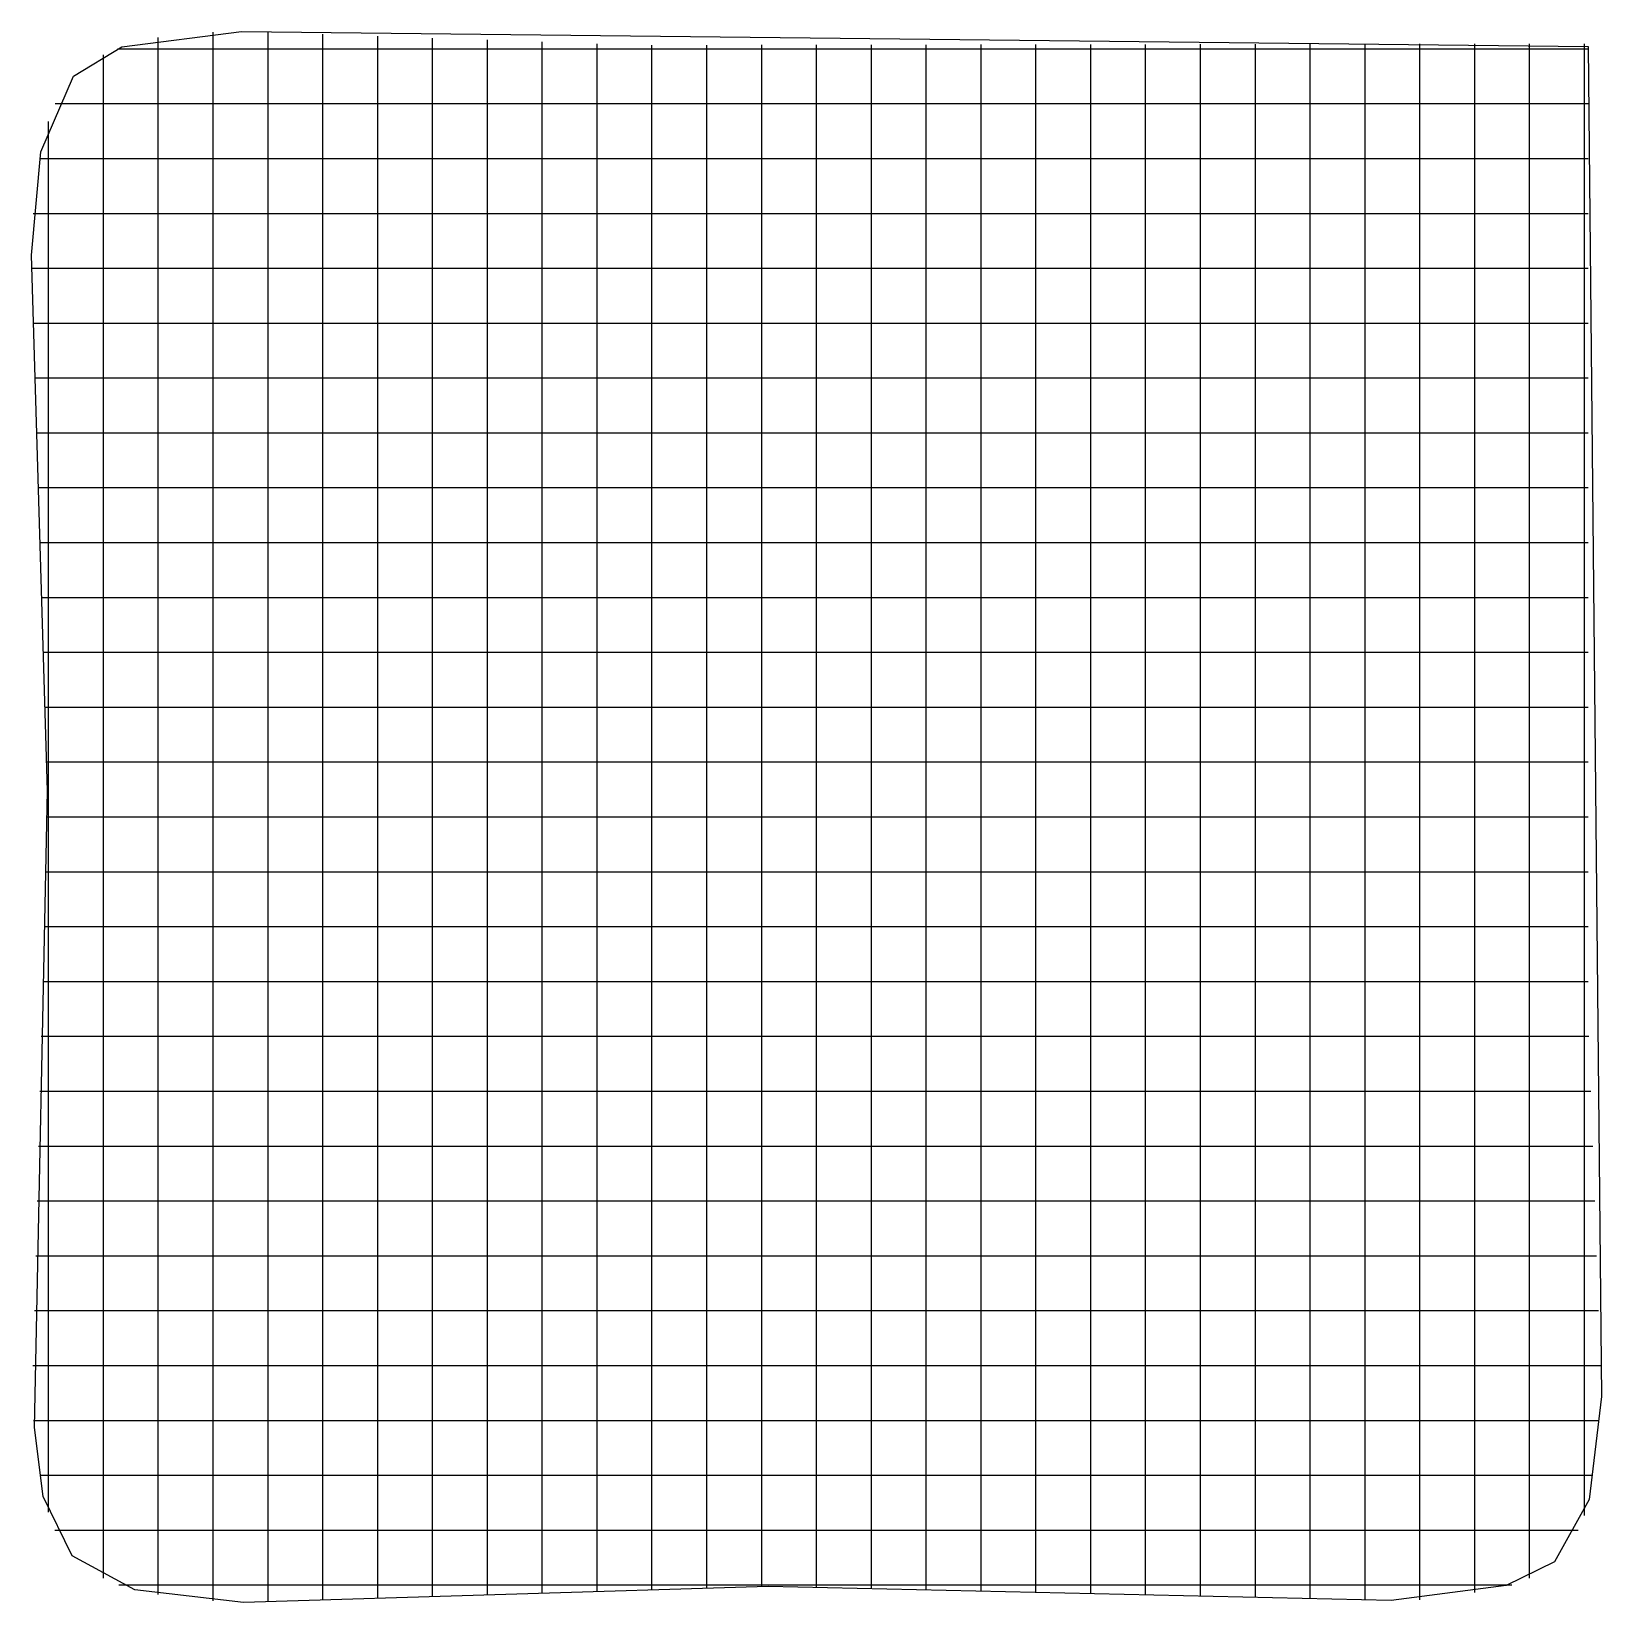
# Model space of a CAD drawing. Header units: metres. Extents: x 0.4 to 14.7, y 0.4 to 14.7.
import ezdxf

# ---------------------------------------------------------------- set-up
doc = ezdxf.new("R2010")
doc.units = ezdxf.units.M

msp = doc.modelspace()

# ---------------------------------------------------------------- linework, layer by layer
for p, q in [((1.593, 14.618), (1.593, 14.695)), ((1.593, 13.66), (1.593, 14.618)), ((2.093, 14.743), (2.093, 14.744)), ((2.093, 14.666), (2.093, 14.743)), ((2.093, 13.629), (2.093, 14.666)), ((2.593, 14.665), (2.593, 14.742)), ((2.593, 13.622), (2.593, 14.665)), ((3.093, 14.647), (3.093, 14.724)), ((3.093, 13.629), (3.093, 14.647)), ((3.593, 14.63), (3.593, 14.707)), ((3.593, 13.637), (3.593, 14.63)), ((4.093, 14.612), (4.093, 14.69)), ((4.093, 13.643), (4.093, 14.612)), ((4.593, 14.595), (4.593, 14.672)), ((5.093, 14.578), (5.093, 14.655)), ((5.593, 14.56), (5.593, 14.637)), ((6.093, 14.548), (6.093, 14.625)), ((6.593, 14.549), (6.593, 14.626)), ((7.093, 14.55), (7.093, 14.627)), ((7.593, 14.551), (7.593, 14.628)), ((8.093, 14.551), (8.093, 14.628)), ((8.593, 14.552), (8.593, 14.629)), ((9.093, 14.553), (9.093, 14.63)), ((9.593, 14.553), (9.593, 14.63)), ((10.093, 14.554), (10.093, 14.631)), ((10.593, 14.555), (10.593, 14.632)), ((11.093, 14.556), (11.093, 14.633)), ((11.593, 14.556), (11.593, 14.633)), ((12.093, 14.557), (12.093, 14.634)), ((12.593, 14.558), (12.593, 14.635)), ((13.093, 14.559), (13.093, 14.636)), ((13.593, 14.559), (13.593, 14.636)), ((14.093, 14.56), (14.093, 14.637)), ((14.593, 14.561), (14.593, 14.638)), ((1.093, 14.459), (1.093, 14.537)), ((1.221, 14.592), (1.298, 14.592)), ((1.221, 14.592), (1.298, 14.592)), ((1.298, 14.592), (1.673, 14.592)), ((1.673, 14.592), (1.896, 14.592)), ((1.896, 14.592), (2.283, 14.592)), ((2.283, 14.592), (3.396, 14.592)), ((3.396, 14.592), (3.473, 14.592)), ((3.473, 14.592), (3.696, 14.592)), ((3.696, 14.592), (4.083, 14.592)), ((4.083, 14.592), (5.196, 14.592)), ((4.593, 13.651), (4.593, 14.595)), ((5.093, 13.658), (5.093, 14.578)), ((5.196, 14.592), (5.273, 14.592)), ((5.273, 14.592), (5.496, 14.592)), ((5.496, 14.592), (5.715, 14.592)), ((5.593, 13.666), (5.593, 14.56)), ((5.715, 14.592), (5.792, 14.592)), ((5.792, 14.592), (6.905, 14.592)), ((6.093, 13.674), (6.093, 14.548)), ((6.593, 13.686), (6.593, 14.549)), ((6.905, 14.592), (7.292, 14.592)), ((7.093, 13.698), (7.093, 14.55)), ((7.292, 14.592), (7.515, 14.592)), ((7.515, 14.592), (7.592, 14.592)), ((7.592, 14.592), (8.705, 14.592)), ((7.593, 13.695), (7.593, 14.551)), ((8.093, 13.686), (8.093, 14.551)), ((8.593, 13.678), (8.593, 14.552)), ((8.705, 14.592), (9.092, 14.592)), ((9.092, 14.592), (9.315, 14.592)), ((9.093, 13.669), (9.093, 14.553)), ((9.315, 14.592), (9.392, 14.592)), ((9.392, 14.592), (10.505, 14.592)), ((9.593, 13.66), (9.593, 14.553)), ((10.093, 13.651), (10.093, 14.554)), ((10.505, 14.592), (10.892, 14.592)), ((10.593, 13.643), (10.593, 14.555)), ((10.892, 14.592), (11.115, 14.592)), ((11.093, 13.634), (11.093, 14.556)), ((11.115, 14.592), (11.192, 14.592)), ((11.192, 14.592), (12.305, 14.592)), ((11.593, 13.625), (11.593, 14.556)), ((12.093, 13.617), (12.093, 14.557)), ((12.305, 14.592), (12.692, 14.592)), ((12.593, 13.608), (12.593, 14.558)), ((12.692, 14.592), (12.915, 14.592)), ((12.915, 14.592), (12.992, 14.592)), ((12.992, 14.592), (14.105, 14.592)), ((13.093, 13.608), (13.093, 14.559)), ((13.593, 13.659), (13.593, 14.559)), ((14.093, 13.756), (14.093, 14.56)), ((14.105, 14.592), (14.403, 14.592)), ((14.403, 14.592), (14.626, 14.592)), ((14.593, 14.181), (14.593, 14.561)), ((1.093, 13.73), (1.093, 14.459)), ((14.593, 13.959), (14.593, 14.181)), ((0.654, 14.092), (0.731, 14.092)), ((0.654, 14.092), (0.731, 14.092)), ((0.731, 14.092), (1.527, 14.092)), ((1.527, 14.092), (1.914, 14.092)), ((1.914, 14.092), (2.136, 14.092)), ((2.136, 14.092), (2.214, 14.092)), ((2.214, 14.092), (3.327, 14.092)), ((3.327, 14.092), (3.714, 14.092)), ((3.714, 14.092), (3.936, 14.092)), ((3.936, 14.092), (4.014, 14.092)), ((4.014, 14.092), (5.127, 14.092)), ((5.127, 14.092), (5.514, 14.092)), ((5.514, 14.092), (5.736, 14.092)), ((5.736, 14.092), (5.814, 14.092)), ((5.814, 14.092), (6.927, 14.092)), ((6.927, 14.092), (7.314, 14.092)), ((7.314, 14.092), (7.536, 14.092)), ((7.536, 14.092), (7.614, 14.092)), ((7.614, 14.092), (8.727, 14.092)), ((8.727, 14.092), (9.114, 14.092)), ((9.114, 14.092), (9.336, 14.092)), ((9.336, 14.092), (9.414, 14.092)), ((9.414, 14.092), (10.527, 14.092)), ((10.527, 14.092), (10.914, 14.092)), ((10.914, 14.092), (11.136, 14.092)), ((11.136, 14.092), (11.214, 14.092)), ((11.214, 14.092), (12.327, 14.092)), ((12.327, 14.092), (12.714, 14.092)), ((12.714, 14.092), (12.936, 14.092)), ((12.936, 14.092), (13.014, 14.092)), ((13.014, 14.092), (14.127, 14.092)), ((14.127, 14.092), (14.403, 14.092)), ((14.403, 14.092), (14.626, 14.092)), ((0.593, 13.873), (0.593, 13.929)), ((14.593, 13.572), (14.593, 13.959)), ((0.593, 13.796), (0.593, 13.873)), ((0.593, 12.683), (0.593, 13.796)), ((14.093, 13.369), (14.093, 13.756)), ((1.093, 13.343), (1.093, 13.73)), ((1.593, 13.273), (1.593, 13.66)), ((2.093, 13.242), (2.093, 13.629)), ((2.593, 13.235), (2.593, 13.622)), ((3.093, 13.242), (3.093, 13.629)), ((3.593, 13.25), (3.593, 13.637)), ((4.093, 13.256), (4.093, 13.643)), ((4.593, 13.264), (4.593, 13.651)), ((5.093, 13.271), (5.093, 13.658)), ((5.593, 13.278), (5.593, 13.666)), ((6.093, 13.287), (6.093, 13.674)), ((6.593, 13.299), (6.593, 13.686)), ((7.093, 13.311), (7.093, 13.698)), ((7.593, 13.308), (7.593, 13.695)), ((8.093, 13.299), (8.093, 13.686)), ((8.593, 13.29), (8.593, 13.678)), ((9.093, 13.282), (9.093, 13.669)), ((9.593, 13.273), (9.593, 13.66)), ((10.093, 13.264), (10.093, 13.651)), ((10.593, 13.256), (10.593, 13.643)), ((11.093, 13.247), (11.093, 13.634)), ((11.593, 13.238), (11.593, 13.625)), ((12.093, 13.229), (12.093, 13.617)), ((12.593, 13.221), (12.593, 13.608)), ((13.093, 13.221), (13.093, 13.608)), ((13.593, 13.272), (13.593, 13.659)), ((0.511, 13.592), (0.588, 13.592)), ((0.511, 13.592), (0.588, 13.592)), ((0.588, 13.592), (1.49, 13.592)), ((1.49, 13.592), (1.877, 13.592)), ((1.877, 13.592), (2.1, 13.592)), ((2.1, 13.592), (2.177, 13.592)), ((2.177, 13.592), (3.29, 13.592)), ((3.29, 13.592), (3.677, 13.592)), ((3.677, 13.592), (3.9, 13.592)), ((3.9, 13.592), (3.977, 13.592)), ((3.977, 13.592), (5.09, 13.592)), ((5.09, 13.592), (5.477, 13.592)), ((5.477, 13.592), (5.7, 13.592)), ((5.7, 13.592), (5.777, 13.592)), ((5.777, 13.592), (6.89, 13.592)), ((6.89, 13.592), (7.277, 13.592)), ((7.277, 13.592), (7.5, 13.592)), ((7.5, 13.592), (7.577, 13.592)), ((7.577, 13.592), (8.69, 13.592)), ((8.69, 13.592), (9.077, 13.592)), ((9.077, 13.592), (9.3, 13.592)), ((9.3, 13.592), (9.377, 13.592)), ((9.377, 13.592), (10.49, 13.592)), ((10.49, 13.592), (10.877, 13.592)), ((10.877, 13.592), (11.1, 13.592)), ((11.1, 13.592), (11.177, 13.592)), ((11.177, 13.592), (12.29, 13.592)), ((12.29, 13.592), (12.677, 13.592)), ((12.677, 13.592), (12.9, 13.592)), ((12.9, 13.592), (12.977, 13.592)), ((12.977, 13.592), (14.09, 13.592)), ((14.09, 13.592), (14.403, 13.592)), ((14.403, 13.592), (14.626, 13.592)), ((14.593, 12.458), (14.593, 13.572)), ((1.093, 13.12), (1.093, 13.343)), ((14.093, 13.146), (14.093, 13.369)), ((1.593, 13.05), (1.593, 13.273)), ((2.093, 13.02), (2.093, 13.242)), ((2.593, 13.012), (2.593, 13.235)), ((3.093, 13.02), (3.093, 13.242)), ((3.593, 13.027), (3.593, 13.25)), ((4.093, 13.034), (4.093, 13.256)), ((4.593, 13.041), (4.593, 13.264)), ((5.093, 13.049), (5.093, 13.271)), ((5.593, 13.056), (5.593, 13.278)), ((6.093, 13.065), (6.093, 13.287)), ((6.593, 13.077), (6.593, 13.299)), ((7.093, 13.088), (7.093, 13.311)), ((7.593, 13.085), (7.593, 13.308)), ((8.093, 13.077), (8.093, 13.299)), ((8.593, 13.068), (8.593, 13.29)), ((9.093, 13.059), (9.093, 13.282)), ((9.593, 13.05), (9.593, 13.273)), ((10.093, 13.042), (10.093, 13.264)), ((10.593, 13.033), (10.593, 13.256)), ((11.093, 13.024), (11.093, 13.247)), ((11.593, 13.016), (11.593, 13.238)), ((12.093, 13.007), (12.093, 13.229)), ((12.593, 12.998), (12.593, 13.221)), ((13.093, 12.998), (13.093, 13.221)), ((13.593, 13.049), (13.593, 13.272)), ((0.451, 13.092), (0.528, 13.092)), ((0.451, 13.092), (0.528, 13.092)), ((0.528, 13.092), (1.474, 13.092)), ((1.093, 13.043), (1.093, 13.12)), ((1.093, 11.93), (1.093, 13.043)), ((1.474, 13.092), (1.861, 13.092)), ((1.593, 12.973), (1.593, 13.05)), ((1.861, 13.092), (2.084, 13.092)), ((2.084, 13.092), (2.161, 13.092)), ((2.161, 13.092), (3.274, 13.092)), ((3.274, 13.092), (3.661, 13.092)), ((3.661, 13.092), (3.884, 13.092)), ((3.884, 13.092), (3.961, 13.092)), ((3.961, 13.092), (5.074, 13.092)), ((4.093, 12.957), (4.093, 13.034)), ((4.593, 12.964), (4.593, 13.041)), ((5.074, 13.092), (5.461, 13.092)), ((5.093, 12.971), (5.093, 13.049)), ((5.461, 13.092), (5.684, 13.092)), ((5.593, 12.978), (5.593, 13.056)), ((5.684, 13.092), (5.761, 13.092)), ((5.761, 13.092), (6.874, 13.092)), ((6.093, 12.987), (6.093, 13.065)), ((6.593, 12.999), (6.593, 13.077)), ((6.874, 13.092), (7.261, 13.092)), ((7.093, 13.011), (7.093, 13.088)), ((7.261, 13.092), (7.484, 13.092)), ((7.484, 13.092), (7.561, 13.092)), ((7.561, 13.092), (8.674, 13.092)), ((7.593, 13.008), (7.593, 13.085)), ((8.093, 12.999), (8.093, 13.077)), ((8.593, 12.99), (8.593, 13.068)), ((8.674, 13.092), (9.061, 13.092)), ((9.061, 13.092), (9.284, 13.092)), ((9.093, 12.982), (9.093, 13.059)), ((9.284, 13.092), (9.361, 13.092)), ((9.361, 13.092), (10.474, 13.092)), ((9.593, 12.973), (9.593, 13.05)), ((10.093, 12.964), (10.093, 13.042)), ((10.474, 13.092), (10.861, 13.092)), ((10.593, 12.956), (10.593, 13.033)), ((10.861, 13.092), (11.084, 13.092)), ((11.084, 13.092), (11.161, 13.092)), ((11.161, 13.092), (12.274, 13.092)), ((12.274, 13.092), (12.661, 13.092)), ((12.661, 13.092), (12.884, 13.092)), ((12.884, 13.092), (12.961, 13.092)), ((12.961, 13.092), (14.074, 13.092)), ((13.593, 12.972), (13.593, 13.049)), ((14.074, 13.092), (14.403, 13.092)), ((14.093, 13.069), (14.093, 13.146)), ((14.093, 11.956), (14.093, 13.069)), ((14.403, 13.092), (14.626, 13.092)), ((1.593, 11.86), (1.593, 12.973)), ((2.093, 12.943), (2.093, 13.02)), ((2.093, 11.829), (2.093, 12.943)), ((2.593, 12.935), (2.593, 13.012)), ((2.593, 11.822), (2.593, 12.935)), ((3.093, 12.942), (3.093, 13.02)), ((3.093, 11.829), (3.093, 12.942)), ((3.593, 12.95), (3.593, 13.027)), ((3.593, 11.837), (3.593, 12.95)), ((4.093, 11.843), (4.093, 12.957)), ((4.593, 11.851), (4.593, 12.964)), ((5.093, 11.858), (5.093, 12.971)), ((5.593, 11.866), (5.593, 12.978)), ((6.093, 11.874), (6.093, 12.987)), ((6.593, 11.886), (6.593, 12.999)), ((7.093, 11.898), (7.093, 13.011)), ((7.593, 11.895), (7.593, 13.008)), ((8.093, 11.886), (8.093, 12.999)), ((8.593, 11.878), (8.593, 12.99)), ((9.093, 11.869), (9.093, 12.982)), ((9.593, 11.86), (9.593, 12.973)), ((10.093, 11.851), (10.093, 12.964)), ((10.593, 11.843), (10.593, 12.956)), ((11.093, 12.947), (11.093, 13.024)), ((11.093, 11.834), (11.093, 12.947)), ((11.593, 12.938), (11.593, 13.016)), ((11.593, 11.825), (11.593, 12.938)), ((12.093, 12.929), (12.093, 13.007)), ((12.093, 11.817), (12.093, 12.929)), ((12.593, 12.921), (12.593, 12.998)), ((12.593, 11.808), (12.593, 12.921)), ((13.093, 12.921), (13.093, 12.998)), ((13.093, 11.808), (13.093, 12.921)), ((13.593, 11.859), (13.593, 12.972)), ((0.593, 12.296), (0.593, 12.683)), ((0.438, 12.592), (0.515, 12.592)), ((0.438, 12.592), (0.515, 12.592)), ((0.515, 12.592), (1.471, 12.592)), ((1.471, 12.592), (1.858, 12.592)), ((1.858, 12.592), (2.081, 12.592)), ((2.081, 12.592), (2.158, 12.592)), ((2.158, 12.592), (3.271, 12.592)), ((3.271, 12.592), (3.658, 12.592)), ((3.658, 12.592), (3.881, 12.592)), ((3.881, 12.592), (3.958, 12.592)), ((3.958, 12.592), (5.071, 12.592)), ((5.071, 12.592), (5.458, 12.592)), ((5.458, 12.592), (5.681, 12.592)), ((5.681, 12.592), (5.758, 12.592)), ((5.758, 12.592), (6.871, 12.592)), ((6.871, 12.592), (7.258, 12.592)), ((7.258, 12.592), (7.481, 12.592)), ((7.481, 12.592), (7.558, 12.592)), ((7.558, 12.592), (8.671, 12.592)), ((8.671, 12.592), (9.058, 12.592)), ((9.058, 12.592), (9.281, 12.592)), ((9.281, 12.592), (9.358, 12.592)), ((9.358, 12.592), (10.471, 12.592)), ((10.471, 12.592), (10.858, 12.592)), ((10.858, 12.592), (11.081, 12.592)), ((11.081, 12.592), (11.158, 12.592)), ((11.158, 12.592), (12.271, 12.592)), ((12.271, 12.592), (12.658, 12.592)), ((12.658, 12.592), (12.881, 12.592)), ((12.881, 12.592), (12.958, 12.592)), ((12.958, 12.592), (14.071, 12.592)), ((14.071, 12.592), (14.403, 12.592)), ((14.403, 12.592), (14.626, 12.592)), ((14.593, 12.381), (14.593, 12.458)), ((14.593, 12.159), (14.593, 12.381)), ((0.593, 12.073), (0.593, 12.296)), ((0.453, 12.092), (0.53, 12.092)), ((0.453, 12.092), (0.53, 12.092)), ((0.53, 12.092), (1.475, 12.092)), ((0.593, 11.996), (0.593, 12.073)), ((1.475, 12.092), (1.862, 12.092)), ((1.862, 12.092), (2.085, 12.092)), ((2.085, 12.092), (2.162, 12.092)), ((2.162, 12.092), (3.275, 12.092)), ((3.275, 12.092), (3.662, 12.092)), ((3.662, 12.092), (3.885, 12.092)), ((3.885, 12.092), (3.962, 12.092)), ((3.962, 12.092), (5.075, 12.092)), ((5.075, 12.092), (5.462, 12.092)), ((5.462, 12.092), (5.685, 12.092)), ((5.685, 12.092), (5.762, 12.092)), ((5.762, 12.092), (6.875, 12.092)), ((6.875, 12.092), (7.262, 12.092)), ((7.262, 12.092), (7.485, 12.092)), ((7.485, 12.092), (7.562, 12.092)), ((7.562, 12.092), (8.675, 12.092)), ((8.675, 12.092), (9.062, 12.092)), ((9.062, 12.092), (9.285, 12.092)), ((9.285, 12.092), (9.362, 12.092)), ((9.362, 12.092), (10.475, 12.092)), ((10.475, 12.092), (10.862, 12.092)), ((10.862, 12.092), (11.085, 12.092)), ((11.085, 12.092), (11.162, 12.092)), ((11.162, 12.092), (12.275, 12.092)), ((12.275, 12.092), (12.662, 12.092)), ((12.662, 12.092), (12.885, 12.092)), ((12.885, 12.092), (12.962, 12.092)), ((12.962, 12.092), (14.075, 12.092)), ((14.075, 12.092), (14.403, 12.092)), ((14.403, 12.092), (14.626, 12.092)), ((14.593, 11.772), (14.593, 12.159)), ((0.593, 10.883), (0.593, 11.996)), ((1.093, 11.543), (1.093, 11.93)), ((6.593, 11.499), (6.593, 11.886)), ((7.093, 11.511), (7.093, 11.898)), ((7.593, 11.508), (7.593, 11.895)), ((8.093, 11.499), (8.093, 11.886)), ((14.093, 11.569), (14.093, 11.956)), ((1.593, 11.473), (1.593, 11.86)), ((2.093, 11.442), (2.093, 11.829)), ((2.593, 11.435), (2.593, 11.822)), ((3.093, 11.442), (3.093, 11.829)), ((3.593, 11.45), (3.593, 11.837)), ((4.093, 11.456), (4.093, 11.843)), ((4.593, 11.464), (4.593, 11.851)), ((5.093, 11.471), (5.093, 11.858)), ((5.593, 11.478), (5.593, 11.866)), ((6.093, 11.487), (6.093, 11.874)), ((8.593, 11.49), (8.593, 11.878)), ((9.093, 11.482), (9.093, 11.869)), ((9.593, 11.473), (9.593, 11.86)), ((10.093, 11.464), (10.093, 11.851)), ((10.593, 11.456), (10.593, 11.843)), ((11.093, 11.447), (11.093, 11.834)), ((11.593, 11.438), (11.593, 11.825)), ((12.093, 11.429), (12.093, 11.817)), ((12.593, 11.421), (12.593, 11.808)), ((13.093, 11.421), (13.093, 11.808)), ((13.593, 11.472), (13.593, 11.859)), ((14.593, 10.658), (14.593, 11.772)), ((0.468, 11.592), (0.545, 11.592)), ((0.468, 11.592), (0.545, 11.592)), ((0.545, 11.592), (1.479, 11.592)), ((1.093, 11.32), (1.093, 11.543)), ((1.479, 11.592), (1.866, 11.592)), ((1.593, 11.25), (1.593, 11.473)), ((1.866, 11.592), (2.088, 11.592)), ((2.088, 11.592), (2.166, 11.592)), ((2.166, 11.592), (3.279, 11.592)), ((3.279, 11.592), (3.666, 11.592)), ((3.666, 11.592), (3.888, 11.592)), ((3.888, 11.592), (3.966, 11.592)), ((3.966, 11.592), (5.079, 11.592)), ((4.093, 11.234), (4.093, 11.456)), ((4.593, 11.241), (4.593, 11.464)), ((5.079, 11.592), (5.466, 11.592)), ((5.093, 11.249), (5.093, 11.471)), ((5.466, 11.592), (5.688, 11.592)), ((5.593, 11.256), (5.593, 11.478)), ((5.688, 11.592), (5.766, 11.592)), ((5.766, 11.592), (6.879, 11.592)), ((6.093, 11.265), (6.093, 11.487)), ((6.593, 11.277), (6.593, 11.499)), ((6.879, 11.592), (7.266, 11.592)), ((7.093, 11.288), (7.093, 11.511)), ((7.266, 11.592), (7.488, 11.592)), ((7.488, 11.592), (7.566, 11.592)), ((7.566, 11.592), (8.679, 11.592)), ((7.593, 11.285), (7.593, 11.508)), ((8.093, 11.277), (8.093, 11.499)), ((8.593, 11.268), (8.593, 11.49)), ((8.679, 11.592), (9.066, 11.592)), ((9.066, 11.592), (9.288, 11.592)), ((9.093, 11.259), (9.093, 11.482)), ((9.288, 11.592), (9.366, 11.592)), ((9.366, 11.592), (10.479, 11.592)), ((9.593, 11.25), (9.593, 11.473)), ((10.093, 11.242), (10.093, 11.464)), ((10.479, 11.592), (10.866, 11.592)), ((10.593, 11.233), (10.593, 11.456)), ((10.866, 11.592), (11.088, 11.592)), ((11.088, 11.592), (11.166, 11.592)), ((11.166, 11.592), (12.279, 11.592)), ((12.279, 11.592), (12.666, 11.592)), ((12.666, 11.592), (12.888, 11.592)), ((12.888, 11.592), (12.966, 11.592)), ((12.966, 11.592), (14.079, 11.592)), ((13.593, 11.249), (13.593, 11.472)), ((14.079, 11.592), (14.403, 11.592)), ((14.093, 11.346), (14.093, 11.569)), ((14.403, 11.592), (14.626, 11.592)), ((1.093, 11.243), (1.093, 11.32)), ((2.093, 11.22), (2.093, 11.442)), ((2.593, 11.212), (2.593, 11.435)), ((3.093, 11.22), (3.093, 11.442)), ((3.593, 11.227), (3.593, 11.45)), ((11.093, 11.224), (11.093, 11.447)), ((11.593, 11.216), (11.593, 11.438)), ((12.093, 11.207), (12.093, 11.429)), ((12.593, 11.198), (12.593, 11.421)), ((13.093, 11.198), (13.093, 11.421)), ((14.093, 11.269), (14.093, 11.346)), ((1.093, 10.13), (1.093, 11.243)), ((1.593, 11.173), (1.593, 11.25)), ((1.593, 10.06), (1.593, 11.173)), ((2.093, 11.143), (2.093, 11.22)), ((2.593, 11.135), (2.593, 11.212)), ((3.093, 11.142), (3.093, 11.22)), ((3.593, 11.15), (3.593, 11.227)), ((4.093, 11.157), (4.093, 11.234)), ((4.593, 11.164), (4.593, 11.241)), ((5.093, 11.171), (5.093, 11.249)), ((5.093, 10.058), (5.093, 11.171)), ((5.593, 11.178), (5.593, 11.256)), ((5.593, 10.066), (5.593, 11.178)), ((6.093, 11.187), (6.093, 11.265)), ((6.093, 10.074), (6.093, 11.187)), ((6.593, 11.199), (6.593, 11.277)), ((6.593, 10.086), (6.593, 11.199)), ((7.093, 11.211), (7.093, 11.288)), ((7.093, 10.098), (7.093, 11.211)), ((7.593, 11.208), (7.593, 11.285)), ((7.593, 10.095), (7.593, 11.208)), ((8.093, 11.199), (8.093, 11.277)), ((8.093, 10.086), (8.093, 11.199)), ((8.593, 11.19), (8.593, 11.268)), ((8.593, 10.078), (8.593, 11.19)), ((9.093, 11.182), (9.093, 11.259)), ((9.093, 10.069), (9.093, 11.182)), ((9.593, 11.173), (9.593, 11.25)), ((9.593, 10.06), (9.593, 11.173)), ((10.093, 11.164), (10.093, 11.242)), ((10.593, 11.156), (10.593, 11.233)), ((11.093, 11.147), (11.093, 11.224)), ((11.593, 11.138), (11.593, 11.216)), ((12.093, 11.129), (12.093, 11.207)), ((12.593, 11.121), (12.593, 11.198)), ((13.093, 11.121), (13.093, 11.198)), ((13.593, 11.172), (13.593, 11.249)), ((13.593, 10.059), (13.593, 11.172)), ((14.093, 10.156), (14.093, 11.269)), ((0.484, 11.092), (0.561, 11.092)), ((0.484, 11.092), (0.561, 11.092)), ((0.561, 11.092), (1.483, 11.092)), ((1.483, 11.092), (1.87, 11.092)), ((1.87, 11.092), (2.093, 11.092)), ((2.093, 10.029), (2.093, 11.143)), ((2.093, 11.092), (2.17, 11.092)), ((2.17, 11.092), (3.283, 11.092)), ((2.593, 10.022), (2.593, 11.135)), ((3.093, 10.029), (3.093, 11.142)), ((3.283, 11.092), (3.67, 11.092)), ((3.593, 10.037), (3.593, 11.15)), ((3.67, 11.092), (3.893, 11.092)), ((3.893, 11.092), (3.97, 11.092)), ((3.97, 11.092), (5.083, 11.092)), ((4.093, 10.043), (4.093, 11.157)), ((4.593, 10.051), (4.593, 11.164)), ((5.083, 11.092), (5.47, 11.092)), ((5.47, 11.092), (5.693, 11.092)), ((5.693, 11.092), (5.77, 11.092)), ((5.77, 11.092), (6.883, 11.092)), ((6.883, 11.092), (7.27, 11.092)), ((7.27, 11.092), (7.493, 11.092)), ((7.493, 11.092), (7.57, 11.092)), ((7.57, 11.092), (8.683, 11.092)), ((8.683, 11.092), (9.07, 11.092)), ((9.07, 11.092), (9.293, 11.092)), ((9.293, 11.092), (9.37, 11.092)), ((9.37, 11.092), (10.483, 11.092)), ((10.093, 10.051), (10.093, 11.164)), ((10.483, 11.092), (10.87, 11.092)), ((10.593, 10.043), (10.593, 11.156)), ((10.87, 11.092), (11.093, 11.092)), ((11.093, 10.034), (11.093, 11.147)), ((11.093, 11.092), (11.17, 11.092)), ((11.17, 11.092), (12.283, 11.092)), ((11.593, 10.025), (11.593, 11.138)), ((12.093, 10.017), (12.093, 11.129)), ((12.283, 11.092), (12.67, 11.092)), ((12.593, 10.008), (12.593, 11.121)), ((12.67, 11.092), (12.893, 11.092)), ((12.893, 11.092), (12.97, 11.092)), ((12.97, 11.092), (14.083, 11.092)), ((13.093, 10.008), (13.093, 11.121)), ((14.083, 11.092), (14.403, 11.092)), ((14.403, 11.092), (14.626, 11.092)), ((0.593, 10.496), (0.593, 10.883)), ((14.593, 10.581), (14.593, 10.658)), ((0.499, 10.592), (0.576, 10.592)), ((0.499, 10.592), (0.576, 10.592)), ((0.576, 10.592), (1.487, 10.592)), ((0.593, 10.273), (0.593, 10.496)), ((1.487, 10.592), (1.874, 10.592)), ((1.874, 10.592), (2.096, 10.592)), ((2.096, 10.592), (2.174, 10.592)), ((2.174, 10.592), (3.287, 10.592)), ((3.287, 10.592), (3.674, 10.592)), ((3.674, 10.592), (3.896, 10.592)), ((3.896, 10.592), (3.974, 10.592)), ((3.974, 10.592), (5.087, 10.592)), ((5.087, 10.592), (5.474, 10.592)), ((5.474, 10.592), (5.696, 10.592)), ((5.696, 10.592), (5.774, 10.592)), ((5.774, 10.592), (6.887, 10.592)), ((6.887, 10.592), (7.274, 10.592)), ((7.274, 10.592), (7.496, 10.592)), ((7.496, 10.592), (7.574, 10.592)), ((7.574, 10.592), (8.687, 10.592)), ((8.687, 10.592), (9.074, 10.592)), ((9.074, 10.592), (9.296, 10.592)), ((9.296, 10.592), (9.374, 10.592)), ((9.374, 10.592), (10.487, 10.592)), ((10.487, 10.592), (10.874, 10.592)), ((10.874, 10.592), (11.096, 10.592)), ((11.096, 10.592), (11.174, 10.592)), ((11.174, 10.592), (12.287, 10.592)), ((12.287, 10.592), (12.674, 10.592)), ((12.674, 10.592), (12.896, 10.592)), ((12.896, 10.592), (12.974, 10.592)), ((12.974, 10.592), (14.087, 10.592)), ((14.087, 10.592), (14.403, 10.592)), ((14.403, 10.592), (14.626, 10.592)), ((14.593, 10.359), (14.593, 10.581)), ((14.593, 9.972), (14.593, 10.359)), ((0.593, 10.196), (0.593, 10.273)), ((0.593, 9.083), (0.593, 10.196)), ((0.514, 10.092), (0.591, 10.092)), ((0.514, 10.092), (0.591, 10.092)), ((0.591, 10.092), (1.491, 10.092)), ((1.093, 9.743), (1.093, 10.13)), ((1.491, 10.092), (1.878, 10.092)), ((1.593, 9.673), (1.593, 10.06)), ((1.878, 10.092), (2.1, 10.092)), ((2.093, 9.642), (2.093, 10.029)), ((2.1, 10.092), (2.178, 10.092)), ((2.178, 10.092), (3.291, 10.092)), ((3.093, 9.642), (3.093, 10.029)), ((3.291, 10.092), (3.678, 10.092)), ((3.593, 9.65), (3.593, 10.037)), ((3.678, 10.092), (3.9, 10.092)), ((3.9, 10.092), (3.978, 10.092)), ((3.978, 10.092), (5.091, 10.092)), ((4.093, 9.656), (4.093, 10.043)), ((4.593, 9.664), (4.593, 10.051)), ((5.091, 10.092), (5.478, 10.092)), ((5.093, 9.671), (5.093, 10.058)), ((5.478, 10.092), (5.7, 10.092)), ((5.593, 9.678), (5.593, 10.066)), ((5.7, 10.092), (5.778, 10.092)), ((5.778, 10.092), (6.891, 10.092)), ((6.093, 9.687), (6.093, 10.074)), ((6.593, 9.699), (6.593, 10.086)), ((6.891, 10.092), (7.278, 10.092)), ((7.093, 9.711), (7.093, 10.098)), ((7.278, 10.092), (7.5, 10.092)), ((7.5, 10.092), (7.578, 10.092)), ((7.578, 10.092), (8.691, 10.092)), ((7.593, 9.708), (7.593, 10.095)), ((8.093, 9.699), (8.093, 10.086)), ((8.593, 9.69), (8.593, 10.078)), ((8.691, 10.092), (9.078, 10.092)), ((9.078, 10.092), (9.3, 10.092)), ((9.093, 9.682), (9.093, 10.069)), ((9.3, 10.092), (9.378, 10.092)), ((9.378, 10.092), (10.491, 10.092)), ((9.593, 9.673), (9.593, 10.06)), ((10.093, 9.664), (10.093, 10.051)), ((10.491, 10.092), (10.878, 10.092)), ((10.593, 9.656), (10.593, 10.043)), ((10.878, 10.092), (11.1, 10.092)), ((11.093, 9.647), (11.093, 10.034)), ((11.1, 10.092), (11.178, 10.092)), ((11.178, 10.092), (12.291, 10.092)), ((11.593, 9.638), (11.593, 10.025)), ((12.291, 10.092), (12.678, 10.092)), ((12.678, 10.092), (12.9, 10.092)), ((12.9, 10.092), (12.978, 10.092)), ((12.978, 10.092), (14.091, 10.092)), ((13.593, 9.672), (13.593, 10.059)), ((14.091, 10.092), (14.403, 10.092)), ((14.093, 9.769), (14.093, 10.156)), ((14.403, 10.092), (14.626, 10.092)), ((2.593, 9.635), (2.593, 10.022)), ((12.093, 9.629), (12.093, 10.017)), ((12.593, 9.621), (12.593, 10.008)), ((13.093, 9.621), (13.093, 10.008)), ((14.593, 8.858), (14.593, 9.972)), ((1.093, 9.52), (1.093, 9.743)), ((14.093, 9.546), (14.093, 9.769)), ((1.593, 9.45), (1.593, 9.673)), ((2.093, 9.42), (2.093, 9.642)), ((2.593, 9.412), (2.593, 9.635)), ((3.093, 9.42), (3.093, 9.642)), ((3.593, 9.427), (3.593, 9.65)), ((4.093, 9.434), (4.093, 9.656)), ((4.593, 9.441), (4.593, 9.664)), ((5.093, 9.449), (5.093, 9.671)), ((5.593, 9.456), (5.593, 9.678)), ((6.093, 9.465), (6.093, 9.687)), ((6.593, 9.477), (6.593, 9.699)), ((7.093, 9.488), (7.093, 9.711)), ((7.593, 9.485), (7.593, 9.708)), ((8.093, 9.477), (8.093, 9.699)), ((8.593, 9.468), (8.593, 9.69)), ((9.093, 9.459), (9.093, 9.682)), ((9.593, 9.45), (9.593, 9.673)), ((10.093, 9.442), (10.093, 9.664)), ((10.593, 9.433), (10.593, 9.656)), ((11.093, 9.424), (11.093, 9.647)), ((11.593, 9.416), (11.593, 9.638)), ((12.093, 9.407), (12.093, 9.629)), ((12.593, 9.398), (12.593, 9.621)), ((13.093, 9.398), (13.093, 9.621)), ((13.593, 9.449), (13.593, 9.672)), ((0.529, 9.592), (0.606, 9.592)), ((0.529, 9.592), (0.606, 9.592)), ((0.606, 9.592), (1.495, 9.592)), ((1.093, 9.443), (1.093, 9.52)), ((1.495, 9.592), (1.882, 9.592)), ((1.882, 9.592), (2.104, 9.592)), ((2.104, 9.592), (2.182, 9.592)), ((2.182, 9.592), (3.295, 9.592)), ((3.295, 9.592), (3.682, 9.592)), ((3.682, 9.592), (3.904, 9.592)), ((3.904, 9.592), (3.982, 9.592)), ((3.982, 9.592), (5.095, 9.592)), ((5.095, 9.592), (5.482, 9.592)), ((5.482, 9.592), (5.704, 9.592)), ((5.593, 9.378), (5.593, 9.456)), ((5.704, 9.592), (5.782, 9.592)), ((5.782, 9.592), (6.895, 9.592)), ((6.093, 9.387), (6.093, 9.465)), ((6.593, 9.399), (6.593, 9.477)), ((6.895, 9.592), (7.282, 9.592)), ((7.093, 9.411), (7.093, 9.488)), ((7.282, 9.592), (7.504, 9.592)), ((7.504, 9.592), (7.582, 9.592)), ((7.582, 9.592), (8.695, 9.592)), ((7.593, 9.408), (7.593, 9.485)), ((8.093, 9.399), (8.093, 9.477)), ((8.593, 9.39), (8.593, 9.468)), ((8.695, 9.592), (9.082, 9.592)), ((9.082, 9.592), (9.304, 9.592)), ((9.093, 9.382), (9.093, 9.459)), ((9.304, 9.592), (9.382, 9.592)), ((9.382, 9.592), (10.495, 9.592)), ((10.495, 9.592), (10.882, 9.592)), ((10.882, 9.592), (11.104, 9.592)), ((11.104, 9.592), (11.182, 9.592)), ((11.182, 9.592), (12.295, 9.592)), ((12.295, 9.592), (12.682, 9.592)), ((12.682, 9.592), (12.904, 9.592)), ((12.904, 9.592), (12.982, 9.592)), ((12.982, 9.592), (14.095, 9.592)), ((14.093, 9.469), (14.093, 9.546)), ((14.093, 8.356), (14.093, 9.469)), ((14.095, 9.592), (14.403, 9.592)), ((14.403, 9.592), (14.626, 9.592)), ((1.093, 8.33), (1.093, 9.443)), ((1.593, 9.373), (1.593, 9.45)), ((1.593, 8.26), (1.593, 9.373)), ((2.093, 9.343), (2.093, 9.42)), ((2.093, 8.229), (2.093, 9.343)), ((2.593, 9.335), (2.593, 9.412)), ((2.593, 8.222), (2.593, 9.335)), ((3.093, 9.342), (3.093, 9.42)), ((3.093, 8.229), (3.093, 9.342)), ((3.593, 9.35), (3.593, 9.427)), ((3.593, 8.237), (3.593, 9.35)), ((4.093, 9.357), (4.093, 9.434)), ((4.093, 8.243), (4.093, 9.357)), ((4.593, 9.364), (4.593, 9.441)), ((4.593, 8.251), (4.593, 9.364)), ((5.093, 9.371), (5.093, 9.449)), ((5.093, 8.258), (5.093, 9.371)), ((5.593, 8.266), (5.593, 9.378)), ((6.093, 8.274), (6.093, 9.387)), ((6.593, 8.286), (6.593, 9.399)), ((7.093, 8.298), (7.093, 9.411)), ((7.593, 8.295), (7.593, 9.408)), ((8.093, 8.286), (8.093, 9.399)), ((8.593, 8.278), (8.593, 9.39)), ((9.093, 8.269), (9.093, 9.382)), ((9.593, 9.373), (9.593, 9.45)), ((9.593, 8.26), (9.593, 9.373)), ((10.093, 9.364), (10.093, 9.442)), ((10.093, 8.251), (10.093, 9.364)), ((10.593, 9.356), (10.593, 9.433)), ((10.593, 8.243), (10.593, 9.356)), ((11.093, 9.347), (11.093, 9.424)), ((11.093, 8.234), (11.093, 9.347)), ((11.593, 9.338), (11.593, 9.416)), ((11.593, 8.225), (11.593, 9.338)), ((12.093, 9.329), (12.093, 9.407)), ((12.093, 8.217), (12.093, 9.329)), ((12.593, 9.321), (12.593, 9.398)), ((12.593, 8.208), (12.593, 9.321)), ((13.093, 9.321), (13.093, 9.398)), ((13.093, 8.208), (13.093, 9.321)), ((13.593, 9.372), (13.593, 9.449)), ((13.593, 8.259), (13.593, 9.372)), ((0.545, 9.092), (0.622, 9.092)), ((0.545, 9.092), (0.622, 9.092)), ((0.593, 8.696), (0.593, 9.083)), ((0.622, 9.092), (1.499, 9.092)), ((1.499, 9.092), (1.886, 9.092)), ((1.886, 9.092), (2.108, 9.092)), ((2.108, 9.092), (2.186, 9.092)), ((2.186, 9.092), (3.299, 9.092)), ((3.299, 9.092), (3.686, 9.092)), ((3.686, 9.092), (3.908, 9.092)), ((3.908, 9.092), (3.986, 9.092)), ((3.986, 9.092), (5.099, 9.092)), ((5.099, 9.092), (5.486, 9.092)), ((5.486, 9.092), (5.708, 9.092)), ((5.708, 9.092), (5.786, 9.092)), ((5.786, 9.092), (6.899, 9.092)), ((6.899, 9.092), (7.286, 9.092)), ((7.286, 9.092), (7.508, 9.092)), ((7.508, 9.092), (7.586, 9.092)), ((7.586, 9.092), (8.699, 9.092)), ((8.699, 9.092), (9.086, 9.092)), ((9.086, 9.092), (9.308, 9.092)), ((9.308, 9.092), (9.386, 9.092)), ((9.386, 9.092), (10.499, 9.092)), ((10.499, 9.092), (10.886, 9.092)), ((10.886, 9.092), (11.108, 9.092)), ((11.108, 9.092), (11.186, 9.092)), ((11.186, 9.092), (12.299, 9.092)), ((12.299, 9.092), (12.686, 9.092)), ((12.686, 9.092), (12.908, 9.092)), ((12.908, 9.092), (12.986, 9.092)), ((12.986, 9.092), (14.099, 9.092)), ((14.099, 9.092), (14.403, 9.092)), ((14.403, 9.092), (14.626, 9.092)), ((14.593, 8.781), (14.593, 8.858)), ((14.593, 8.559), (14.593, 8.781)), ((0.56, 8.592), (0.637, 8.592)), ((0.56, 8.592), (0.637, 8.592)), ((0.593, 8.473), (0.593, 8.696)), ((0.637, 8.592), (1.503, 8.592)), ((1.503, 8.592), (1.89, 8.592)), ((1.89, 8.592), (2.112, 8.592)), ((2.112, 8.592), (2.19, 8.592)), ((2.19, 8.592), (3.303, 8.592)), ((3.303, 8.592), (3.69, 8.592)), ((3.69, 8.592), (3.912, 8.592)), ((3.912, 8.592), (3.99, 8.592)), ((3.99, 8.592), (5.103, 8.592)), ((5.103, 8.592), (5.49, 8.592)), ((5.49, 8.592), (5.712, 8.592)), ((5.712, 8.592), (5.79, 8.592)), ((5.79, 8.592), (6.903, 8.592)), ((6.903, 8.592), (7.29, 8.592)), ((7.29, 8.592), (7.512, 8.592)), ((7.512, 8.592), (7.59, 8.592)), ((7.59, 8.592), (8.703, 8.592)), ((8.703, 8.592), (9.09, 8.592)), ((9.09, 8.592), (9.312, 8.592)), ((9.312, 8.592), (9.39, 8.592)), ((9.39, 8.592), (10.503, 8.592)), ((10.503, 8.592), (10.89, 8.592)), ((10.89, 8.592), (11.112, 8.592)), ((11.112, 8.592), (11.19, 8.592)), ((11.19, 8.592), (12.303, 8.592)), ((12.303, 8.592), (12.69, 8.592)), ((12.69, 8.592), (12.912, 8.592)), ((12.912, 8.592), (12.99, 8.592)), ((12.99, 8.592), (14.103, 8.592)), ((14.103, 8.592), (14.403, 8.592)), ((14.403, 8.592), (14.626, 8.592)), ((0.593, 8.396), (0.593, 8.473)), ((14.593, 8.172), (14.593, 8.559)), ((0.593, 7.283), (0.593, 8.396)), ((1.093, 7.943), (1.093, 8.33)), ((14.093, 7.969), (14.093, 8.356)), ((1.593, 7.873), (1.593, 8.26)), ((2.093, 7.842), (2.093, 8.229)), ((2.593, 7.835), (2.593, 8.222)), ((3.093, 7.842), (3.093, 8.229)), ((3.593, 7.85), (3.593, 8.237)), ((4.093, 7.856), (4.093, 8.243)), ((4.593, 7.864), (4.593, 8.251)), ((5.093, 7.871), (5.093, 8.258)), ((5.593, 7.878), (5.593, 8.266)), ((6.093, 7.887), (6.093, 8.274)), ((6.593, 7.899), (6.593, 8.286)), ((7.093, 7.911), (7.093, 8.298)), ((7.593, 7.908), (7.593, 8.295)), ((8.093, 7.899), (8.093, 8.286)), ((8.593, 7.89), (8.593, 8.278)), ((9.093, 7.882), (9.093, 8.269)), ((9.593, 7.873), (9.593, 8.26)), ((10.093, 7.864), (10.093, 8.251)), ((10.593, 7.856), (10.593, 8.243)), ((11.093, 7.847), (11.093, 8.234)), ((11.593, 7.838), (11.593, 8.225)), ((12.093, 7.829), (12.093, 8.217)), ((12.593, 7.821), (12.593, 8.208)), ((13.093, 7.821), (13.093, 8.208)), ((13.593, 7.872), (13.593, 8.259)), ((14.593, 7.058), (14.593, 8.172)), ((0.575, 8.092), (0.652, 8.092)), ((0.575, 8.092), (0.652, 8.092)), ((0.652, 8.092), (1.506, 8.092)), ((1.506, 8.092), (1.894, 8.092)), ((1.894, 8.092), (2.116, 8.092)), ((2.116, 8.092), (2.193, 8.092)), ((2.193, 8.092), (3.306, 8.092)), ((3.306, 8.092), (3.694, 8.092)), ((3.694, 8.092), (3.916, 8.092)), ((3.916, 8.092), (3.993, 8.092)), ((3.993, 8.092), (5.106, 8.092)), ((5.106, 8.092), (5.494, 8.092)), ((5.494, 8.092), (5.716, 8.092)), ((5.716, 8.092), (5.793, 8.092)), ((5.793, 8.092), (6.906, 8.092)), ((6.906, 8.092), (7.294, 8.092)), ((7.294, 8.092), (7.516, 8.092)), ((7.516, 8.092), (7.593, 8.092)), ((7.593, 8.092), (8.706, 8.092)), ((8.706, 8.092), (9.094, 8.092)), ((9.094, 8.092), (9.316, 8.092)), ((9.316, 8.092), (9.393, 8.092)), ((9.393, 8.092), (10.506, 8.092)), ((10.506, 8.092), (10.894, 8.092)), ((10.894, 8.092), (11.116, 8.092)), ((11.116, 8.092), (11.193, 8.092)), ((11.193, 8.092), (12.306, 8.092)), ((12.306, 8.092), (12.694, 8.092)), ((12.694, 8.092), (12.916, 8.092)), ((12.916, 8.092), (12.993, 8.092)), ((12.993, 8.092), (14.106, 8.092)), ((14.106, 8.092), (14.403, 8.092)), ((14.403, 8.092), (14.626, 8.092)), ((1.093, 7.72), (1.093, 7.943)), ((5.593, 7.656), (5.593, 7.878)), ((6.093, 7.665), (6.093, 7.887)), ((6.593, 7.677), (6.593, 7.899)), ((7.093, 7.688), (7.093, 7.911)), ((7.593, 7.685), (7.593, 7.908)), ((8.093, 7.677), (8.093, 7.899)), ((8.593, 7.668), (8.593, 7.89)), ((9.093, 7.659), (9.093, 7.882)), ((14.093, 7.746), (14.093, 7.969)), ((1.593, 7.65), (1.593, 7.873)), ((2.093, 7.62), (2.093, 7.842)), ((2.593, 7.612), (2.593, 7.835)), ((3.093, 7.62), (3.093, 7.842)), ((3.593, 7.627), (3.593, 7.85)), ((4.093, 7.634), (4.093, 7.856)), ((4.593, 7.641), (4.593, 7.864)), ((5.093, 7.649), (5.093, 7.871)), ((9.593, 7.65), (9.593, 7.873)), ((10.093, 7.642), (10.093, 7.864)), ((10.593, 7.633), (10.593, 7.856)), ((11.093, 7.624), (11.093, 7.847)), ((11.593, 7.616), (11.593, 7.838)), ((12.093, 7.607), (12.093, 7.829)), ((12.593, 7.598), (12.593, 7.821)), ((13.093, 7.598), (13.093, 7.821)), ((13.593, 7.649), (13.593, 7.872)), ((14.093, 7.669), (14.093, 7.746)), ((0.576, 7.592), (0.653, 7.592)), ((0.576, 7.592), (0.653, 7.592)), ((0.653, 7.592), (1.507, 7.592)), ((1.093, 7.643), (1.093, 7.72)), ((1.093, 6.53), (1.093, 7.643)), ((1.507, 7.592), (1.894, 7.592)), ((1.593, 7.573), (1.593, 7.65)), ((1.894, 7.592), (2.117, 7.592)), ((2.093, 7.543), (2.093, 7.62)), ((2.117, 7.592), (2.194, 7.592)), ((2.194, 7.592), (3.307, 7.592)), ((2.593, 7.535), (2.593, 7.612)), ((3.093, 7.542), (3.093, 7.62)), ((3.307, 7.592), (3.694, 7.592)), ((3.593, 7.55), (3.593, 7.627)), ((3.694, 7.592), (3.917, 7.592)), ((3.917, 7.592), (3.994, 7.592)), ((3.994, 7.592), (5.107, 7.592)), ((4.093, 7.557), (4.093, 7.634)), ((4.593, 7.564), (4.593, 7.641)), ((5.093, 7.571), (5.093, 7.649)), ((5.107, 7.592), (5.494, 7.592)), ((5.494, 7.592), (5.717, 7.592)), ((5.593, 7.578), (5.593, 7.656)), ((5.717, 7.592), (5.794, 7.592)), ((5.794, 7.592), (6.907, 7.592)), ((6.093, 7.587), (6.093, 7.665)), ((6.593, 7.599), (6.593, 7.677)), ((6.593, 6.486), (6.593, 7.599)), ((6.907, 7.592), (7.294, 7.592)), ((7.093, 7.611), (7.093, 7.688)), ((7.093, 6.498), (7.093, 7.611)), ((7.294, 7.592), (7.517, 7.592)), ((7.517, 7.592), (7.594, 7.592)), ((7.593, 7.608), (7.593, 7.685)), ((7.593, 6.495), (7.593, 7.608)), ((7.594, 7.592), (8.707, 7.592)), ((8.093, 7.599), (8.093, 7.677)), ((8.093, 6.486), (8.093, 7.599)), ((8.593, 7.59), (8.593, 7.668)), ((8.593, 6.478), (8.593, 7.59)), ((8.707, 7.592), (9.094, 7.592)), ((9.093, 7.582), (9.093, 7.659)), ((9.094, 7.592), (9.317, 7.592)), ((9.317, 7.592), (9.394, 7.592)), ((9.394, 7.592), (10.507, 7.592)), ((9.593, 7.573), (9.593, 7.65)), ((10.093, 7.564), (10.093, 7.642)), ((10.507, 7.592), (10.894, 7.592)), ((10.593, 7.556), (10.593, 7.633)), ((10.894, 7.592), (11.117, 7.592)), ((11.093, 7.547), (11.093, 7.624)), ((11.117, 7.592), (11.194, 7.592)), ((11.194, 7.592), (12.307, 7.592)), ((11.593, 7.538), (11.593, 7.616)), ((12.093, 7.529), (12.093, 7.607)), ((12.307, 7.592), (12.694, 7.592)), ((12.593, 7.521), (12.593, 7.598)), ((12.694, 7.592), (12.917, 7.592)), ((12.917, 7.592), (12.994, 7.592)), ((12.994, 7.592), (14.107, 7.592)), ((13.093, 7.521), (13.093, 7.598)), ((13.593, 7.572), (13.593, 7.649)), ((14.093, 6.556), (14.093, 7.669)), ((14.107, 7.592), (14.403, 7.592)), ((14.403, 7.592), (14.626, 7.592)), ((1.593, 6.46), (1.593, 7.573)), ((2.093, 6.429), (2.093, 7.543)), ((2.593, 6.422), (2.593, 7.535)), ((3.093, 6.429), (3.093, 7.542)), ((3.593, 6.437), (3.593, 7.55)), ((4.093, 6.443), (4.093, 7.557)), ((4.593, 6.451), (4.593, 7.564)), ((5.093, 6.458), (5.093, 7.571)), ((5.593, 6.466), (5.593, 7.578)), ((6.093, 6.474), (6.093, 7.587)), ((9.093, 6.469), (9.093, 7.582)), ((9.593, 6.46), (9.593, 7.573)), ((10.093, 6.451), (10.093, 7.564)), ((10.593, 6.443), (10.593, 7.556)), ((11.093, 6.434), (11.093, 7.547)), ((11.593, 6.425), (11.593, 7.538)), ((12.093, 6.417), (12.093, 7.529)), ((12.593, 6.408), (12.593, 7.521)), ((13.093, 6.408), (13.093, 7.521)), ((13.593, 6.459), (13.593, 7.572)), ((0.593, 6.896), (0.593, 7.283)), ((0.564, 7.092), (0.641, 7.092)), ((0.564, 7.092), (0.641, 7.092)), ((0.641, 7.092), (1.504, 7.092)), ((1.504, 7.092), (1.891, 7.092)), ((1.891, 7.092), (2.113, 7.092)), ((2.113, 7.092), (2.191, 7.092)), ((2.191, 7.092), (3.304, 7.092)), ((3.304, 7.092), (3.691, 7.092)), ((3.691, 7.092), (3.913, 7.092)), ((3.913, 7.092), (3.991, 7.092)), ((3.991, 7.092), (5.104, 7.092)), ((5.104, 7.092), (5.491, 7.092)), ((5.491, 7.092), (5.713, 7.092)), ((5.713, 7.092), (5.791, 7.092)), ((5.791, 7.092), (6.904, 7.092)), ((6.904, 7.092), (7.291, 7.092)), ((7.291, 7.092), (7.513, 7.092)), ((7.513, 7.092), (7.591, 7.092)), ((7.591, 7.092), (8.704, 7.092)), ((8.704, 7.092), (9.091, 7.092)), ((9.091, 7.092), (9.313, 7.092)), ((9.313, 7.092), (9.391, 7.092)), ((9.391, 7.092), (10.504, 7.092)), ((10.504, 7.092), (10.891, 7.092)), ((10.891, 7.092), (11.113, 7.092)), ((11.113, 7.092), (11.191, 7.092)), ((11.191, 7.092), (12.304, 7.092)), ((12.304, 7.092), (12.691, 7.092)), ((12.691, 7.092), (12.913, 7.092)), ((12.913, 7.092), (12.991, 7.092)), ((12.991, 7.092), (14.104, 7.092)), ((14.104, 7.092), (14.403, 7.092)), ((14.403, 7.092), (14.626, 7.092)), ((14.593, 6.981), (14.593, 7.058)), ((0.593, 6.673), (0.593, 6.896)), ((14.593, 6.759), (14.593, 6.981)), ((14.593, 6.372), (14.593, 6.759)), ((0.551, 6.592), (0.628, 6.592)), ((0.551, 6.592), (0.628, 6.592)), ((0.593, 6.596), (0.593, 6.673)), ((0.593, 5.483), (0.593, 6.596)), ((0.628, 6.592), (1.5, 6.592)), ((1.5, 6.592), (1.887, 6.592)), ((1.887, 6.592), (2.11, 6.592)), ((2.11, 6.592), (2.187, 6.592)), ((2.187, 6.592), (3.3, 6.592)), ((3.3, 6.592), (3.687, 6.592)), ((3.687, 6.592), (3.91, 6.592)), ((3.91, 6.592), (3.987, 6.592)), ((3.987, 6.592), (5.1, 6.592)), ((5.1, 6.592), (5.487, 6.592)), ((5.487, 6.592), (5.71, 6.592)), ((5.71, 6.592), (5.787, 6.592)), ((5.787, 6.592), (6.9, 6.592)), ((6.9, 6.592), (7.287, 6.592)), ((7.287, 6.592), (7.51, 6.592)), ((7.51, 6.592), (7.587, 6.592)), ((7.587, 6.592), (8.7, 6.592)), ((8.7, 6.592), (9.087, 6.592)), ((9.087, 6.592), (9.31, 6.592)), ((9.31, 6.592), (9.387, 6.592)), ((9.387, 6.592), (10.5, 6.592)), ((10.5, 6.592), (10.887, 6.592)), ((10.887, 6.592), (11.11, 6.592)), ((11.11, 6.592), (11.187, 6.592)), ((11.187, 6.592), (12.3, 6.592)), ((12.3, 6.592), (12.687, 6.592)), ((12.687, 6.592), (12.91, 6.592)), ((12.91, 6.592), (12.987, 6.592)), ((12.987, 6.592), (14.1, 6.592)), ((14.1, 6.592), (14.403, 6.592)), ((14.403, 6.592), (14.626, 6.592)), ((1.093, 6.143), (1.093, 6.53)), ((1.593, 6.073), (1.593, 6.46)), ((4.593, 6.064), (4.593, 6.451)), ((5.093, 6.071), (5.093, 6.458)), ((5.593, 6.078), (5.593, 6.466)), ((6.093, 6.087), (6.093, 6.474)), ((6.593, 6.099), (6.593, 6.486)), ((7.093, 6.111), (7.093, 6.498)), ((7.593, 6.108), (7.593, 6.495)), ((8.093, 6.099), (8.093, 6.486)), ((8.593, 6.09), (8.593, 6.478)), ((9.093, 6.082), (9.093, 6.469)), ((9.593, 6.073), (9.593, 6.46)), ((10.093, 6.064), (10.093, 6.451)), ((13.593, 6.072), (13.593, 6.459)), ((14.093, 6.169), (14.093, 6.556)), ((2.093, 6.042), (2.093, 6.429)), ((2.593, 6.035), (2.593, 6.422)), ((3.093, 6.042), (3.093, 6.429)), ((3.593, 6.05), (3.593, 6.437)), ((4.093, 6.056), (4.093, 6.443)), ((10.593, 6.056), (10.593, 6.443)), ((11.093, 6.047), (11.093, 6.434)), ((11.593, 6.038), (11.593, 6.425)), ((12.093, 6.029), (12.093, 6.417)), ((12.593, 6.021), (12.593, 6.408)), ((13.093, 6.021), (13.093, 6.408)), ((14.593, 5.258), (14.593, 6.372)), ((14.093, 5.946), (14.093, 6.169)), ((0.539, 6.092), (0.616, 6.092)), ((0.539, 6.092), (0.616, 6.092)), ((0.616, 6.092), (1.497, 6.092)), ((1.093, 5.92), (1.093, 6.143)), ((1.497, 6.092), (1.884, 6.092)), ((1.593, 5.85), (1.593, 6.073)), ((1.884, 6.092), (2.107, 6.092)), ((2.093, 5.82), (2.093, 6.042)), ((2.107, 6.092), (2.184, 6.092)), ((2.184, 6.092), (3.297, 6.092)), ((2.593, 5.812), (2.593, 6.035)), ((3.093, 5.82), (3.093, 6.042)), ((3.297, 6.092), (3.684, 6.092)), ((3.593, 5.827), (3.593, 6.05)), ((3.684, 6.092), (3.907, 6.092)), ((3.907, 6.092), (3.984, 6.092)), ((3.984, 6.092), (5.097, 6.092)), ((4.093, 5.834), (4.093, 6.056)), ((4.593, 5.841), (4.593, 6.064)), ((5.093, 5.849), (5.093, 6.071)), ((5.097, 6.092), (5.484, 6.092)), ((5.484, 6.092), (5.707, 6.092)), ((5.593, 5.856), (5.593, 6.078)), ((5.707, 6.092), (5.784, 6.092)), ((5.784, 6.092), (6.897, 6.092)), ((6.093, 5.865), (6.093, 6.087)), ((6.593, 5.877), (6.593, 6.099)), ((6.897, 6.092), (7.284, 6.092)), ((7.093, 5.888), (7.093, 6.111)), ((7.284, 6.092), (7.507, 6.092)), ((7.507, 6.092), (7.584, 6.092)), ((7.584, 6.092), (8.697, 6.092)), ((7.593, 5.885), (7.593, 6.108)), ((8.093, 5.877), (8.093, 6.099)), ((8.593, 5.868), (8.593, 6.09)), ((8.697, 6.092), (9.084, 6.092)), ((9.084, 6.092), (9.307, 6.092)), ((9.093, 5.859), (9.093, 6.082)), ((9.307, 6.092), (9.384, 6.092)), ((9.384, 6.092), (10.497, 6.092)), ((9.593, 5.85), (9.593, 6.073)), ((10.093, 5.842), (10.093, 6.064)), ((10.497, 6.092), (10.884, 6.092)), ((10.593, 5.833), (10.593, 6.056)), ((10.884, 6.092), (11.107, 6.092)), ((11.093, 5.824), (11.093, 6.047)), ((11.107, 6.092), (11.184, 6.092)), ((11.184, 6.092), (12.297, 6.092)), ((11.593, 5.816), (11.593, 6.038)), ((12.093, 5.807), (12.093, 6.029)), ((12.297, 6.092), (12.684, 6.092)), ((12.593, 5.798), (12.593, 6.021)), ((12.684, 6.092), (12.907, 6.092)), ((12.907, 6.092), (12.984, 6.092)), ((12.984, 6.092), (14.097, 6.092)), ((13.093, 5.798), (13.093, 6.021)), ((13.593, 5.849), (13.593, 6.072)), ((14.097, 6.092), (14.403, 6.092)), ((14.403, 6.092), (14.626, 6.092)), ((1.093, 5.843), (1.093, 5.92)), ((6.593, 5.799), (6.593, 5.877)), ((7.093, 5.811), (7.093, 5.888)), ((7.593, 5.808), (7.593, 5.885)), ((8.093, 5.799), (8.093, 5.877)), ((14.093, 5.869), (14.093, 5.946)), ((1.093, 4.73), (1.093, 5.843)), ((1.593, 5.773), (1.593, 5.85)), ((1.593, 4.66), (1.593, 5.773)), ((2.093, 5.743), (2.093, 5.82)), ((2.093, 4.629), (2.093, 5.743)), ((2.593, 5.735), (2.593, 5.812)), ((2.593, 4.622), (2.593, 5.735)), ((3.093, 5.742), (3.093, 5.82)), ((3.093, 4.629), (3.093, 5.742)), ((3.593, 5.75), (3.593, 5.827)), ((3.593, 4.637), (3.593, 5.75)), ((4.093, 5.757), (4.093, 5.834)), ((4.093, 4.643), (4.093, 5.757)), ((4.593, 5.764), (4.593, 5.841)), ((4.593, 4.651), (4.593, 5.764)), ((5.093, 5.771), (5.093, 5.849)), ((5.093, 4.658), (5.093, 5.771)), ((5.593, 5.778), (5.593, 5.856)), ((5.593, 4.666), (5.593, 5.778)), ((6.093, 5.787), (6.093, 5.865)), ((6.093, 4.674), (6.093, 5.787)), ((6.593, 4.686), (6.593, 5.799)), ((7.093, 4.698), (7.093, 5.811)), ((7.593, 4.695), (7.593, 5.808)), ((8.093, 4.686), (8.093, 5.799)), ((8.593, 5.79), (8.593, 5.868)), ((8.593, 4.678), (8.593, 5.79)), ((9.093, 5.782), (9.093, 5.859)), ((9.093, 4.669), (9.093, 5.782)), ((9.593, 5.773), (9.593, 5.85)), ((9.593, 4.66), (9.593, 5.773)), ((10.093, 5.764), (10.093, 5.842)), ((10.093, 4.651), (10.093, 5.764)), ((10.593, 5.756), (10.593, 5.833)), ((10.593, 4.643), (10.593, 5.756)), ((11.093, 5.747), (11.093, 5.824)), ((11.093, 4.634), (11.093, 5.747)), ((11.593, 5.738), (11.593, 5.816)), ((11.593, 4.625), (11.593, 5.738)), ((12.093, 5.729), (12.093, 5.807)), ((12.093, 4.617), (12.093, 5.729)), ((12.593, 5.721), (12.593, 5.798)), ((13.093, 5.721), (13.093, 5.798)), ((13.593, 5.772), (13.593, 5.849)), ((13.593, 4.659), (13.593, 5.772)), ((14.093, 4.756), (14.093, 5.869)), ((0.526, 5.592), (0.603, 5.592)), ((0.526, 5.592), (0.603, 5.592)), ((0.603, 5.592), (1.5, 5.592)), ((1.5, 5.592), (1.887, 5.592)), ((1.887, 5.592), (2.109, 5.592)), ((2.109, 5.592), (2.187, 5.592)), ((2.187, 5.592), (3.3, 5.592)), ((3.3, 5.592), (3.687, 5.592)), ((3.687, 5.592), (3.909, 5.592)), ((3.909, 5.592), (3.987, 5.592)), ((3.987, 5.592), (5.1, 5.592)), ((5.1, 5.592), (5.487, 5.592)), ((5.487, 5.592), (5.709, 5.592)), ((5.709, 5.592), (5.787, 5.592)), ((5.787, 5.592), (6.9, 5.592)), ((6.9, 5.592), (7.287, 5.592)), ((7.287, 5.592), (7.509, 5.592)), ((7.509, 5.592), (7.587, 5.592)), ((7.587, 5.592), (8.7, 5.592)), ((8.7, 5.592), (9.087, 5.592)), ((9.087, 5.592), (9.309, 5.592)), ((9.309, 5.592), (9.387, 5.592)), ((9.387, 5.592), (10.5, 5.592)), ((10.5, 5.592), (10.887, 5.592)), ((10.887, 5.592), (11.109, 5.592)), ((11.109, 5.592), (11.187, 5.592)), ((11.187, 5.592), (12.3, 5.592)), ((12.3, 5.592), (12.687, 5.592)), ((12.593, 4.608), (12.593, 5.721)), ((12.687, 5.592), (12.909, 5.592)), ((12.909, 5.592), (12.987, 5.592)), ((12.987, 5.592), (14.1, 5.592)), ((13.093, 4.608), (13.093, 5.721)), ((14.1, 5.592), (14.411, 5.592)), ((14.411, 5.592), (14.634, 5.592)), ((0.593, 5.096), (0.593, 5.483)), ((14.593, 5.181), (14.593, 5.258)), ((14.593, 4.959), (14.593, 5.181)), ((0.513, 5.092), (0.59, 5.092)), ((0.513, 5.092), (0.59, 5.092)), ((0.59, 5.092), (1.509, 5.092)), ((0.593, 4.873), (0.593, 5.096)), ((1.509, 5.092), (1.896, 5.092)), ((1.896, 5.092), (2.119, 5.092)), ((2.119, 5.092), (2.196, 5.092)), ((2.196, 5.092), (3.309, 5.092)), ((3.309, 5.092), (3.696, 5.092)), ((3.696, 5.092), (3.919, 5.092)), ((3.919, 5.092), (3.996, 5.092)), ((3.996, 5.092), (5.109, 5.092)), ((5.109, 5.092), (5.496, 5.092)), ((5.496, 5.092), (5.719, 5.092)), ((5.719, 5.092), (5.796, 5.092)), ((5.796, 5.092), (6.909, 5.092)), ((6.909, 5.092), (7.296, 5.092)), ((7.296, 5.092), (7.519, 5.092)), ((7.519, 5.092), (7.596, 5.092)), ((7.596, 5.092), (8.709, 5.092)), ((8.709, 5.092), (9.096, 5.092)), ((9.096, 5.092), (9.319, 5.092)), ((9.319, 5.092), (9.396, 5.092)), ((9.396, 5.092), (10.509, 5.092)), ((10.509, 5.092), (10.896, 5.092)), ((10.896, 5.092), (11.119, 5.092)), ((11.119, 5.092), (11.196, 5.092)), ((11.196, 5.092), (12.309, 5.092)), ((12.309, 5.092), (12.696, 5.092)), ((12.696, 5.092), (12.919, 5.092)), ((12.919, 5.092), (12.996, 5.092)), ((12.996, 5.092), (14.109, 5.092)), ((14.109, 5.092), (14.428, 5.092)), ((14.428, 5.092), (14.651, 5.092)), ((0.593, 4.796), (0.593, 4.873)), ((14.593, 4.572), (14.593, 4.959)), ((0.593, 3.683), (0.593, 4.796)), ((1.093, 4.343), (1.093, 4.73)), ((14.093, 4.369), (14.093, 4.756)), ((0.501, 4.592), (0.578, 4.592)), ((0.501, 4.592), (0.578, 4.592)), ((0.578, 4.592), (1.519, 4.592)), ((1.519, 4.592), (1.906, 4.592)), ((1.593, 4.273), (1.593, 4.66)), ((1.906, 4.592), (2.129, 4.592)), ((2.093, 4.242), (2.093, 4.629)), ((2.129, 4.592), (2.206, 4.592)), ((2.206, 4.592), (3.319, 4.592)), ((2.593, 4.235), (2.593, 4.622)), ((3.093, 4.242), (3.093, 4.629)), ((3.319, 4.592), (3.706, 4.592)), ((3.593, 4.25), (3.593, 4.637)), ((3.706, 4.592), (3.929, 4.592)), ((3.929, 4.592), (4.006, 4.592)), ((4.006, 4.592), (5.119, 4.592)), ((4.093, 4.256), (4.093, 4.643)), ((4.593, 4.264), (4.593, 4.651)), ((5.093, 4.271), (5.093, 4.658)), ((5.119, 4.592), (5.506, 4.592)), ((5.506, 4.592), (5.729, 4.592)), ((5.593, 4.278), (5.593, 4.666)), ((5.729, 4.592), (5.806, 4.592)), ((5.806, 4.592), (6.919, 4.592)), ((6.093, 4.287), (6.093, 4.674)), ((6.593, 4.299), (6.593, 4.686)), ((6.919, 4.592), (7.306, 4.592)), ((7.093, 4.311), (7.093, 4.698)), ((7.306, 4.592), (7.529, 4.592)), ((7.529, 4.592), (7.606, 4.592)), ((7.593, 4.308), (7.593, 4.695)), ((7.606, 4.592), (8.719, 4.592)), ((8.093, 4.299), (8.093, 4.686)), ((8.593, 4.29), (8.593, 4.678)), ((8.719, 4.592), (9.106, 4.592)), ((9.093, 4.282), (9.093, 4.669)), ((9.106, 4.592), (9.329, 4.592)), ((9.329, 4.592), (9.406, 4.592)), ((9.406, 4.592), (10.519, 4.592)), ((9.593, 4.273), (9.593, 4.66)), ((10.093, 4.264), (10.093, 4.651)), ((10.519, 4.592), (10.906, 4.592)), ((10.593, 4.256), (10.593, 4.643)), ((10.906, 4.592), (11.129, 4.592)), ((11.093, 4.247), (11.093, 4.634)), ((11.129, 4.592), (11.206, 4.592)), ((11.206, 4.592), (12.319, 4.592)), ((11.593, 4.238), (11.593, 4.625)), ((12.093, 4.229), (12.093, 4.617)), ((12.319, 4.592), (12.706, 4.592)), ((12.593, 4.221), (12.593, 4.608)), ((12.706, 4.592), (12.929, 4.592)), ((12.929, 4.592), (13.006, 4.592)), ((13.006, 4.592), (14.119, 4.592)), ((13.093, 4.221), (13.093, 4.608)), ((13.593, 4.272), (13.593, 4.659)), ((14.119, 4.592), (14.446, 4.592)), ((14.446, 4.592), (14.669, 4.592)), ((14.593, 3.458), (14.593, 4.572)), ((1.093, 4.12), (1.093, 4.343)), ((6.593, 4.077), (6.593, 4.299)), ((7.093, 4.088), (7.093, 4.311)), ((7.593, 4.085), (7.593, 4.308)), ((8.093, 4.077), (8.093, 4.299)), ((14.093, 4.146), (14.093, 4.369)), ((1.593, 4.05), (1.593, 4.273)), ((2.093, 4.02), (2.093, 4.242)), ((2.593, 4.012), (2.593, 4.235)), ((3.093, 4.02), (3.093, 4.242)), ((3.593, 4.027), (3.593, 4.25)), ((4.093, 4.034), (4.093, 4.256)), ((4.593, 4.041), (4.593, 4.264)), ((5.093, 4.049), (5.093, 4.271)), ((5.593, 4.056), (5.593, 4.278)), ((6.093, 4.065), (6.093, 4.287)), ((8.593, 4.068), (8.593, 4.29)), ((9.093, 4.059), (9.093, 4.282)), ((9.593, 4.05), (9.593, 4.273)), ((10.093, 4.042), (10.093, 4.264)), ((10.593, 4.033), (10.593, 4.256)), ((11.093, 4.024), (11.093, 4.247)), ((11.593, 4.016), (11.593, 4.238)), ((12.093, 4.007), (12.093, 4.229)), ((12.593, 3.998), (12.593, 4.221)), ((13.093, 3.998), (13.093, 4.221)), ((13.593, 4.049), (13.593, 4.272)), ((0.488, 4.092), (0.565, 4.092)), ((0.488, 4.092), (0.565, 4.092)), ((0.565, 4.092), (1.529, 4.092)), ((1.093, 4.043), (1.093, 4.12)), ((1.093, 2.93), (1.093, 4.043)), ((1.529, 4.092), (1.916, 4.092)), ((1.593, 3.973), (1.593, 4.05)), ((1.916, 4.092), (2.138, 4.092)), ((2.093, 3.943), (2.093, 4.02)), ((2.138, 4.092), (2.216, 4.092)), ((2.216, 4.092), (3.329, 4.092)), ((2.593, 3.935), (2.593, 4.012)), ((3.093, 3.942), (3.093, 4.02)), ((3.329, 4.092), (3.716, 4.092)), ((3.593, 3.95), (3.593, 4.027)), ((3.716, 4.092), (3.938, 4.092)), ((3.938, 4.092), (4.016, 4.092)), ((4.016, 4.092), (5.129, 4.092)), ((4.093, 3.957), (4.093, 4.034)), ((4.593, 3.964), (4.593, 4.041)), ((5.093, 3.971), (5.093, 4.049)), ((5.129, 4.092), (5.516, 4.092)), ((5.516, 4.092), (5.738, 4.092)), ((5.593, 3.978), (5.593, 4.056)), ((5.738, 4.092), (5.816, 4.092)), ((5.816, 4.092), (6.929, 4.092)), ((6.093, 3.987), (6.093, 4.065)), ((6.593, 3.999), (6.593, 4.077)), ((6.929, 4.092), (7.316, 4.092)), ((7.093, 4.011), (7.093, 4.088)), ((7.093, 2.898), (7.093, 4.011)), ((7.316, 4.092), (7.538, 4.092)), ((7.538, 4.092), (7.616, 4.092)), ((7.593, 4.008), (7.593, 4.085)), ((7.616, 4.092), (8.729, 4.092)), ((8.093, 3.999), (8.093, 4.077)), ((8.593, 3.99), (8.593, 4.068)), ((8.729, 4.092), (9.116, 4.092)), ((9.093, 3.982), (9.093, 4.059)), ((9.116, 4.092), (9.338, 4.092)), ((9.338, 4.092), (9.416, 4.092)), ((9.416, 4.092), (10.529, 4.092)), ((9.593, 3.973), (9.593, 4.05)), ((10.093, 3.964), (10.093, 4.042)), ((10.529, 4.092), (10.916, 4.092)), ((10.593, 3.956), (10.593, 4.033)), ((10.916, 4.092), (11.138, 4.092)), ((11.093, 3.947), (11.093, 4.024)), ((11.138, 4.092), (11.216, 4.092)), ((11.216, 4.092), (12.329, 4.092)), ((11.593, 3.938), (11.593, 4.016)), ((12.329, 4.092), (12.716, 4.092)), ((12.716, 4.092), (12.938, 4.092)), ((12.938, 4.092), (13.016, 4.092)), ((13.016, 4.092), (14.129, 4.092)), ((13.593, 3.972), (13.593, 4.049)), ((14.093, 4.069), (14.093, 4.146)), ((14.093, 2.956), (14.093, 4.069)), ((14.129, 4.092), (14.464, 4.092)), ((14.464, 4.092), (14.687, 4.092)), ((1.593, 2.86), (1.593, 3.973)), ((2.093, 2.829), (2.093, 3.943)), ((2.593, 2.822), (2.593, 3.935)), ((3.093, 2.829), (3.093, 3.942)), ((3.593, 2.837), (3.593, 3.95)), ((4.093, 2.843), (4.093, 3.957)), ((4.593, 2.851), (4.593, 3.964)), ((5.093, 2.858), (5.093, 3.971)), ((5.593, 2.866), (5.593, 3.978)), ((6.093, 2.874), (6.093, 3.987)), ((6.593, 2.886), (6.593, 3.999)), ((7.593, 2.895), (7.593, 4.008)), ((8.093, 2.886), (8.093, 3.999)), ((8.593, 2.878), (8.593, 3.99)), ((9.093, 2.869), (9.093, 3.982)), ((9.593, 2.86), (9.593, 3.973)), ((10.093, 2.851), (10.093, 3.964)), ((10.593, 2.843), (10.593, 3.956)), ((11.093, 2.834), (11.093, 3.947)), ((11.593, 2.825), (11.593, 3.938)), ((12.093, 3.929), (12.093, 4.007)), ((12.093, 2.817), (12.093, 3.929)), ((12.593, 3.921), (12.593, 3.998)), ((12.593, 2.808), (12.593, 3.921)), ((13.093, 3.921), (13.093, 3.998)), ((13.093, 2.808), (13.093, 3.921)), ((13.593, 2.859), (13.593, 3.972)), ((0.476, 3.592), (0.553, 3.592)), ((0.476, 3.592), (0.553, 3.592)), ((0.553, 3.592), (1.539, 3.592)), ((0.593, 3.296), (0.593, 3.683)), ((1.539, 3.592), (1.926, 3.592)), ((1.926, 3.592), (2.148, 3.592)), ((2.148, 3.592), (2.226, 3.592)), ((2.226, 3.592), (3.339, 3.592)), ((3.339, 3.592), (3.726, 3.592)), ((3.726, 3.592), (3.948, 3.592)), ((3.948, 3.592), (4.026, 3.592)), ((4.026, 3.592), (5.139, 3.592)), ((5.139, 3.592), (5.526, 3.592)), ((5.526, 3.592), (5.748, 3.592)), ((5.748, 3.592), (5.826, 3.592)), ((5.826, 3.592), (6.939, 3.592)), ((6.939, 3.592), (7.326, 3.592)), ((7.326, 3.592), (7.548, 3.592)), ((7.548, 3.592), (7.626, 3.592)), ((7.626, 3.592), (8.739, 3.592)), ((8.739, 3.592), (9.126, 3.592)), ((9.126, 3.592), (9.348, 3.592)), ((9.348, 3.592), (9.426, 3.592)), ((9.426, 3.592), (10.539, 3.592)), ((10.539, 3.592), (10.926, 3.592)), ((10.926, 3.592), (11.148, 3.592)), ((11.148, 3.592), (11.226, 3.592)), ((11.226, 3.592), (12.339, 3.592)), ((12.339, 3.592), (12.726, 3.592)), ((12.726, 3.592), (12.948, 3.592)), ((12.948, 3.592), (13.026, 3.592)), ((13.026, 3.592), (14.139, 3.592)), ((14.139, 3.592), (14.481, 3.592)), ((14.481, 3.592), (14.704, 3.592)), ((14.593, 3.381), (14.593, 3.458)), ((0.593, 3.073), (0.593, 3.296)), ((14.593, 3.159), (14.593, 3.381)), ((14.593, 2.772), (14.593, 3.159)), ((0.463, 3.092), (0.54, 3.092)), ((0.463, 3.092), (0.54, 3.092)), ((0.54, 3.092), (1.549, 3.092)), ((0.593, 2.996), (0.593, 3.073)), ((1.549, 3.092), (1.936, 3.092)), ((1.936, 3.092), (2.158, 3.092)), ((2.158, 3.092), (2.236, 3.092)), ((2.236, 3.092), (3.349, 3.092)), ((3.349, 3.092), (3.736, 3.092)), ((3.736, 3.092), (3.958, 3.092)), ((3.958, 3.092), (4.036, 3.092)), ((4.036, 3.092), (5.149, 3.092)), ((5.149, 3.092), (5.536, 3.092)), ((5.536, 3.092), (5.758, 3.092)), ((5.758, 3.092), (5.836, 3.092)), ((5.836, 3.092), (6.949, 3.092)), ((6.949, 3.092), (7.336, 3.092)), ((7.336, 3.092), (7.558, 3.092)), ((7.558, 3.092), (7.636, 3.092)), ((7.636, 3.092), (8.749, 3.092)), ((8.749, 3.092), (9.136, 3.092)), ((9.136, 3.092), (9.358, 3.092)), ((9.358, 3.092), (9.436, 3.092)), ((9.436, 3.092), (10.549, 3.092)), ((10.549, 3.092), (10.936, 3.092)), ((10.936, 3.092), (11.158, 3.092)), ((11.158, 3.092), (11.236, 3.092)), ((11.236, 3.092), (12.349, 3.092)), ((12.349, 3.092), (12.736, 3.092)), ((12.736, 3.092), (12.958, 3.092)), ((12.958, 3.092), (13.036, 3.092)), ((13.036, 3.092), (14.149, 3.092)), ((14.149, 3.092), (14.499, 3.092)), ((14.499, 3.092), (14.722, 3.092)), ((0.593, 1.883), (0.593, 2.996)), ((1.093, 2.543), (1.093, 2.93)), ((5.593, 2.478), (5.593, 2.866)), ((6.093, 2.487), (6.093, 2.874)), ((6.593, 2.499), (6.593, 2.886)), ((7.093, 2.511), (7.093, 2.898)), ((7.593, 2.508), (7.593, 2.895)), ((8.093, 2.499), (8.093, 2.886)), ((8.593, 2.49), (8.593, 2.878)), ((9.093, 2.482), (9.093, 2.869)), ((14.093, 2.569), (14.093, 2.956)), ((1.593, 2.473), (1.593, 2.86)), ((2.093, 2.442), (2.093, 2.829)), ((2.593, 2.435), (2.593, 2.822)), ((3.093, 2.442), (3.093, 2.829)), ((3.593, 2.45), (3.593, 2.837)), ((4.093, 2.456), (4.093, 2.843)), ((4.593, 2.464), (4.593, 2.851)), ((5.093, 2.471), (5.093, 2.858)), ((9.593, 2.473), (9.593, 2.86)), ((10.093, 2.464), (10.093, 2.851)), ((10.593, 2.456), (10.593, 2.843)), ((11.093, 2.447), (11.093, 2.834)), ((11.593, 2.438), (11.593, 2.825)), ((12.093, 2.429), (12.093, 2.817)), ((12.593, 2.421), (12.593, 2.808)), ((13.093, 2.421), (13.093, 2.808)), ((13.593, 2.472), (13.593, 2.859)), ((14.593, 1.658), (14.593, 2.772)), ((0.45, 2.592), (0.527, 2.592)), ((0.45, 2.592), (0.527, 2.592)), ((0.527, 2.592), (1.558, 2.592)), ((1.558, 2.592), (1.945, 2.592)), ((1.945, 2.592), (2.168, 2.592)), ((2.168, 2.592), (2.245, 2.592)), ((2.245, 2.592), (3.358, 2.592)), ((3.358, 2.592), (3.745, 2.592)), ((3.745, 2.592), (3.968, 2.592)), ((3.968, 2.592), (4.045, 2.592)), ((4.045, 2.592), (5.158, 2.592)), ((5.158, 2.592), (5.545, 2.592)), ((5.545, 2.592), (5.768, 2.592)), ((5.768, 2.592), (5.845, 2.592)), ((5.845, 2.592), (6.958, 2.592)), ((6.958, 2.592), (7.345, 2.592)), ((7.345, 2.592), (7.568, 2.592)), ((7.568, 2.592), (7.645, 2.592)), ((7.645, 2.592), (8.758, 2.592)), ((8.758, 2.592), (9.145, 2.592)), ((9.145, 2.592), (9.368, 2.592)), ((9.368, 2.592), (9.445, 2.592)), ((9.445, 2.592), (10.558, 2.592)), ((10.558, 2.592), (10.945, 2.592)), ((10.945, 2.592), (11.168, 2.592)), ((11.168, 2.592), (11.245, 2.592)), ((11.245, 2.592), (12.358, 2.592)), ((12.358, 2.592), (12.745, 2.592)), ((12.745, 2.592), (12.968, 2.592)), ((12.968, 2.592), (13.045, 2.592)), ((13.045, 2.592), (14.158, 2.592)), ((14.158, 2.592), (14.516, 2.592)), ((14.516, 2.592), (14.739, 2.592)), ((1.093, 2.32), (1.093, 2.543)), ((1.593, 2.25), (1.593, 2.473)), ((2.093, 2.22), (2.093, 2.442)), ((2.593, 2.212), (2.593, 2.435)), ((3.093, 2.22), (3.093, 2.442)), ((3.593, 2.227), (3.593, 2.45)), ((4.093, 2.234), (4.093, 2.456)), ((4.593, 2.241), (4.593, 2.464)), ((5.093, 2.249), (5.093, 2.471)), ((5.593, 2.256), (5.593, 2.478)), ((6.093, 2.265), (6.093, 2.487)), ((6.593, 2.277), (6.593, 2.499)), ((7.093, 2.288), (7.093, 2.511)), ((7.593, 2.285), (7.593, 2.508)), ((8.093, 2.277), (8.093, 2.499)), ((8.593, 2.268), (8.593, 2.49)), ((9.093, 2.259), (9.093, 2.482)), ((9.593, 2.25), (9.593, 2.473)), ((10.093, 2.242), (10.093, 2.464)), ((10.593, 2.233), (10.593, 2.456)), ((11.093, 2.224), (11.093, 2.447)), ((11.593, 2.216), (11.593, 2.438)), ((13.593, 2.249), (13.593, 2.472)), ((14.093, 2.346), (14.093, 2.569)), ((1.093, 2.243), (1.093, 2.32)), ((12.093, 2.207), (12.093, 2.429)), ((12.593, 2.198), (12.593, 2.421)), ((13.093, 2.198), (13.093, 2.421)), ((14.093, 2.269), (14.093, 2.346)), ((1.093, 1.13), (1.093, 2.243)), ((1.593, 2.173), (1.593, 2.25)), ((1.593, 1.06), (1.593, 2.173)), ((2.093, 2.143), (2.093, 2.22)), ((2.593, 2.135), (2.593, 2.212)), ((3.093, 2.142), (3.093, 2.22)), ((3.593, 2.15), (3.593, 2.227)), ((3.593, 1.037), (3.593, 2.15)), ((4.093, 2.157), (4.093, 2.234)), ((4.093, 1.043), (4.093, 2.157)), ((4.593, 2.164), (4.593, 2.241)), ((4.593, 1.051), (4.593, 2.164)), ((5.093, 2.171), (5.093, 2.249)), ((5.093, 1.058), (5.093, 2.171)), ((5.593, 2.178), (5.593, 2.256)), ((5.593, 1.066), (5.593, 2.178)), ((6.093, 2.187), (6.093, 2.265)), ((6.093, 1.074), (6.093, 2.187)), ((6.593, 2.199), (6.593, 2.277)), ((6.593, 1.086), (6.593, 2.199)), ((7.093, 2.211), (7.093, 2.288)), ((7.093, 1.098), (7.093, 2.211)), ((7.593, 2.208), (7.593, 2.285)), ((7.593, 1.095), (7.593, 2.208)), ((8.093, 2.199), (8.093, 2.277)), ((8.093, 1.086), (8.093, 2.199)), ((8.593, 2.19), (8.593, 2.268)), ((8.593, 1.078), (8.593, 2.19)), ((9.093, 2.182), (9.093, 2.259)), ((9.093, 1.069), (9.093, 2.182)), ((9.593, 2.173), (9.593, 2.25)), ((9.593, 1.06), (9.593, 2.173)), ((10.093, 2.164), (10.093, 2.242)), ((10.093, 1.051), (10.093, 2.164)), ((10.593, 2.156), (10.593, 2.233)), ((10.593, 1.043), (10.593, 2.156)), ((11.093, 2.147), (11.093, 2.224)), ((11.593, 2.138), (11.593, 2.216)), ((12.093, 2.129), (12.093, 2.207)), ((12.593, 2.121), (12.593, 2.198)), ((13.093, 2.121), (13.093, 2.198)), ((13.593, 2.172), (13.593, 2.249)), ((13.593, 1.059), (13.593, 2.172)), ((14.093, 1.156), (14.093, 2.269)), ((0.456, 2.092), (0.533, 2.092)), ((0.456, 2.092), (0.533, 2.092)), ((0.533, 2.092), (1.551, 2.092)), ((1.551, 2.092), (1.938, 2.092)), ((1.938, 2.092), (2.161, 2.092)), ((2.093, 1.029), (2.093, 2.143)), ((2.161, 2.092), (2.238, 2.092)), ((2.238, 2.092), (3.351, 2.092)), ((2.593, 1.022), (2.593, 2.135)), ((3.093, 1.029), (3.093, 2.142)), ((3.351, 2.092), (3.738, 2.092)), ((3.738, 2.092), (3.961, 2.092)), ((3.961, 2.092), (4.038, 2.092)), ((4.038, 2.092), (5.151, 2.092)), ((5.151, 2.092), (5.538, 2.092)), ((5.538, 2.092), (5.761, 2.092)), ((5.761, 2.092), (5.838, 2.092)), ((5.838, 2.092), (6.951, 2.092)), ((6.951, 2.092), (7.338, 2.092)), ((7.338, 2.092), (7.561, 2.092)), ((7.561, 2.092), (7.638, 2.092)), ((7.638, 2.092), (8.751, 2.092)), ((8.751, 2.092), (9.138, 2.092)), ((9.138, 2.092), (9.361, 2.092)), ((9.361, 2.092), (9.438, 2.092)), ((9.438, 2.092), (10.551, 2.092)), ((10.551, 2.092), (10.938, 2.092)), ((10.938, 2.092), (11.161, 2.092)), ((11.093, 1.034), (11.093, 2.147)), ((11.161, 2.092), (11.238, 2.092)), ((11.238, 2.092), (12.351, 2.092)), ((11.593, 1.025), (11.593, 2.138)), ((12.093, 1.017), (12.093, 2.129)), ((12.351, 2.092), (12.738, 2.092)), ((12.593, 1.008), (12.593, 2.121)), ((12.738, 2.092), (12.961, 2.092)), ((12.961, 2.092), (13.038, 2.092)), ((13.038, 2.092), (14.151, 2.092)), ((13.093, 1.008), (13.093, 2.121)), ((14.151, 2.092), (14.505, 2.092)), ((14.505, 2.092), (14.728, 2.092)), ((0.593, 1.496), (0.593, 1.883)), ((0.519, 1.592), (0.596, 1.592)), ((0.519, 1.592), (0.596, 1.592)), ((0.596, 1.592), (1.52, 1.592)), ((1.52, 1.592), (1.907, 1.592)), ((1.907, 1.592), (2.13, 1.592)), ((2.13, 1.592), (2.207, 1.592)), ((2.207, 1.592), (3.32, 1.592)), ((3.32, 1.592), (3.707, 1.592)), ((3.707, 1.592), (3.93, 1.592)), ((3.93, 1.592), (4.007, 1.592)), ((4.007, 1.592), (5.12, 1.592)), ((5.12, 1.592), (5.507, 1.592)), ((5.507, 1.592), (5.73, 1.592)), ((5.73, 1.592), (5.807, 1.592)), ((5.807, 1.592), (6.92, 1.592)), ((6.92, 1.592), (7.307, 1.592)), ((7.307, 1.592), (7.53, 1.592)), ((7.53, 1.592), (7.607, 1.592)), ((7.607, 1.592), (8.72, 1.592)), ((8.72, 1.592), (9.107, 1.592)), ((9.107, 1.592), (9.33, 1.592)), ((9.33, 1.592), (9.407, 1.592)), ((9.407, 1.592), (10.52, 1.592)), ((10.52, 1.592), (10.907, 1.592)), ((10.907, 1.592), (11.13, 1.592)), ((11.13, 1.592), (11.207, 1.592)), ((11.207, 1.592), (12.32, 1.592)), ((12.32, 1.592), (12.707, 1.592)), ((12.707, 1.592), (12.93, 1.592)), ((12.93, 1.592), (13.007, 1.592)), ((13.007, 1.592), (14.12, 1.592)), ((14.12, 1.592), (14.441, 1.592)), ((14.441, 1.592), (14.664, 1.592)), ((14.593, 1.581), (14.593, 1.658)), ((14.593, 1.449), (14.593, 1.581)), ((0.593, 1.273), (0.593, 1.496)), ((14.593, 1.226), (14.593, 1.449)), ((14.593, 1.226), (14.593, 1.449)), ((0.593, 1.254), (0.593, 1.273)), ((0.593, 1.254), (0.593, 1.273)), ((14.093, 0.877), (14.093, 1.156)), ((0.651, 1.092), (0.728, 1.092)), ((0.651, 1.092), (0.728, 1.092)), ((0.728, 1.092), (1.46, 1.092)), ((1.093, 0.877), (1.093, 1.13)), ((1.46, 1.092), (1.847, 1.092)), ((1.593, 0.727), (1.593, 1.06)), ((1.847, 1.092), (2.07, 1.092)), ((2.07, 1.092), (2.147, 1.092)), ((2.093, 0.669), (2.093, 1.029)), ((2.147, 1.092), (3.26, 1.092)), ((2.593, 0.66), (2.593, 1.022)), ((3.093, 0.676), (3.093, 1.029)), ((3.26, 1.092), (3.647, 1.092)), ((3.593, 0.692), (3.593, 1.037)), ((3.647, 1.092), (3.87, 1.092)), ((3.87, 1.092), (3.947, 1.092)), ((3.947, 1.092), (5.06, 1.092)), ((4.093, 0.707), (4.093, 1.043)), ((4.593, 0.723), (4.593, 1.051)), ((5.06, 1.092), (5.447, 1.092)), ((5.093, 0.739), (5.093, 1.058)), ((5.447, 1.092), (5.67, 1.092)), ((5.593, 0.755), (5.593, 1.066)), ((5.67, 1.092), (5.747, 1.092)), ((5.747, 1.092), (6.86, 1.092)), ((6.093, 0.771), (6.093, 1.074)), ((6.593, 0.786), (6.593, 1.086)), ((6.86, 1.092), (7.247, 1.092)), ((7.093, 0.802), (7.093, 1.098)), ((7.247, 1.092), (7.47, 1.092)), ((7.47, 1.092), (7.547, 1.092)), ((7.547, 1.092), (8.66, 1.092)), ((7.593, 0.798), (7.593, 1.095)), ((8.093, 0.786), (8.093, 1.086)), ((8.593, 0.774), (8.593, 1.078)), ((8.66, 1.092), (9.047, 1.092)), ((9.047, 1.092), (9.27, 1.092)), ((9.093, 0.762), (9.093, 1.069)), ((9.27, 1.092), (9.347, 1.092)), ((9.347, 1.092), (10.46, 1.092)), ((9.593, 0.75), (9.593, 1.06)), ((10.093, 0.738), (10.093, 1.051)), ((10.46, 1.092), (10.847, 1.092)), ((10.593, 0.726), (10.593, 1.043)), ((10.847, 1.092), (11.07, 1.092)), ((11.07, 1.092), (11.147, 1.092)), ((11.093, 0.714), (11.093, 1.034)), ((11.147, 1.092), (12.26, 1.092)), ((11.593, 0.702), (11.593, 1.025)), ((12.093, 0.69), (12.093, 1.017)), ((12.26, 1.092), (12.647, 1.092)), ((12.593, 0.678), (12.593, 1.008)), ((12.647, 1.092), (12.87, 1.092)), ((12.87, 1.092), (12.947, 1.092)), ((12.947, 1.092), (14.06, 1.092)), ((13.093, 0.678), (13.093, 1.008)), ((13.593, 0.746), (13.593, 1.059)), ((14.06, 1.092), (14.314, 1.092)), ((14.314, 1.092), (14.537, 1.092)), ((1.093, 0.654), (1.093, 0.877)), ((1.093, 0.654), (1.093, 0.877)), ((14.093, 0.654), (14.093, 0.877)), ((14.093, 0.654), (14.093, 0.877)), ((1.593, 0.504), (1.593, 0.727)), ((1.593, 0.504), (1.593, 0.727)), ((4.593, 0.5), (4.593, 0.723)), ((4.593, 0.5), (4.593, 0.723)), ((5.093, 0.516), (5.093, 0.739)), ((5.093, 0.516), (5.093, 0.739)), ((5.593, 0.532), (5.593, 0.755)), ((5.593, 0.532), (5.593, 0.755)), ((6.093, 0.548), (6.093, 0.771)), ((6.093, 0.548), (6.093, 0.771)), ((6.593, 0.564), (6.593, 0.786)), ((7.093, 0.579), (7.093, 0.802)), ((7.093, 0.579), (7.093, 0.802)), ((7.593, 0.575), (7.593, 0.798)), ((8.093, 0.563), (8.093, 0.786)), ((8.093, 0.563), (8.093, 0.786)), ((8.593, 0.551), (8.593, 0.774)), ((8.593, 0.551), (8.593, 0.774)), ((9.093, 0.539), (9.093, 0.762)), ((9.093, 0.539), (9.093, 0.762)), ((9.593, 0.527), (9.593, 0.75)), ((9.593, 0.527), (9.593, 0.75)), ((10.093, 0.515), (10.093, 0.738)), ((10.093, 0.515), (10.093, 0.738)), ((10.593, 0.503), (10.593, 0.726)), ((10.593, 0.503), (10.593, 0.726)), ((13.593, 0.523), (13.593, 0.746)), ((13.593, 0.523), (13.593, 0.746)), ((1.234, 0.592), (1.306, 0.592)), ((1.234, 0.592), (1.306, 0.592)), ((1.306, 0.592), (1.383, 0.592)), ((1.383, 0.592), (2.496, 0.592)), ((2.093, 0.447), (2.093, 0.669)), ((2.496, 0.592), (2.883, 0.592)), ((2.593, 0.437), (2.593, 0.66)), ((2.593, 0.437), (2.593, 0.66)), ((2.883, 0.592), (3.106, 0.592)), ((3.093, 0.453), (3.093, 0.676)), ((3.093, 0.453), (3.093, 0.676)), ((3.106, 0.592), (3.183, 0.592)), ((3.183, 0.592), (4.296, 0.592)), ((3.593, 0.469), (3.593, 0.692)), ((3.593, 0.469), (3.593, 0.692)), ((4.093, 0.484), (4.093, 0.707)), ((4.093, 0.484), (4.093, 0.707)), ((4.296, 0.592), (4.683, 0.592)), ((4.683, 0.592), (4.906, 0.592)), ((4.906, 0.592), (4.983, 0.592)), ((4.983, 0.592), (6.096, 0.592)), ((6.096, 0.592), (6.483, 0.592)), ((6.483, 0.592), (6.706, 0.592)), ((6.706, 0.592), (6.783, 0.592)), ((6.783, 0.592), (6.858, 0.592)), ((6.858, 0.592), (6.935, 0.592)), ((6.935, 0.592), (8.048, 0.592)), ((7.593, 0.574), (7.593, 0.575)), ((7.593, 0.574), (7.593, 0.575)), ((8.048, 0.592), (8.435, 0.592)), ((8.435, 0.592), (8.658, 0.592)), ((8.658, 0.592), (8.735, 0.592)), ((8.735, 0.592), (9.848, 0.592)), ((9.848, 0.592), (10.235, 0.592)), ((10.235, 0.592), (10.458, 0.592)), ((10.458, 0.592), (10.535, 0.592)), ((10.535, 0.592), (11.648, 0.592)), ((11.093, 0.491), (11.093, 0.714)), ((11.093, 0.491), (11.093, 0.714)), ((11.593, 0.479), (11.593, 0.702)), ((11.593, 0.479), (11.593, 0.702)), ((11.648, 0.592), (12.035, 0.592)), ((12.035, 0.592), (12.258, 0.592)), ((12.093, 0.467), (12.093, 0.69)), ((12.093, 0.467), (12.093, 0.69)), ((12.258, 0.592), (12.335, 0.592)), ((12.335, 0.592), (13.448, 0.592)), ((12.593, 0.455), (12.593, 0.678)), ((12.593, 0.455), (12.593, 0.678)), ((13.093, 0.455), (13.093, 0.678)), ((13.093, 0.455), (13.093, 0.678)), ((13.448, 0.592), (13.708, 0.592)), ((13.708, 0.592), (13.931, 0.592)), ((2.093, 0.446), (2.093, 0.447)), ((2.093, 0.446), (2.093, 0.447)), ((6.593, 0.563), (6.593, 0.564)), ((6.593, 0.563), (6.593, 0.564))]:
    msp.add_line(p, q)
msp.add_lwpolyline([(2.37, 0.431), (1.379, 0.548), (0.807, 0.857), (0.544, 1.397), (0.464, 2.028), (0.582, 7.828), (0.436, 12.712), (0.522, 13.653), (0.82, 14.341), (1.261, 14.61), (2.351, 14.75), (14.626, 14.614), (14.749, 2.309), (14.636, 1.372), (14.319, 0.801), (13.879, 0.587), (12.83, 0.449), (7.152, 0.579), (2.37, 0.431)], close=True)
msp.add_lwpolyline([(2.37, 0.431), (1.379, 0.548), (0.807, 0.857), (0.544, 1.397), (0.464, 2.028), (0.582, 7.828), (0.436, 12.712), (0.522, 13.653), (0.82, 14.341), (1.261, 14.61), (2.351, 14.75), (14.626, 14.614), (14.749, 2.309), (14.636, 1.372), (14.319, 0.801), (13.879, 0.587), (12.83, 0.449), (7.152, 0.579), (2.37, 0.431)], close=True)

doc.saveas('drawing.dxf')
